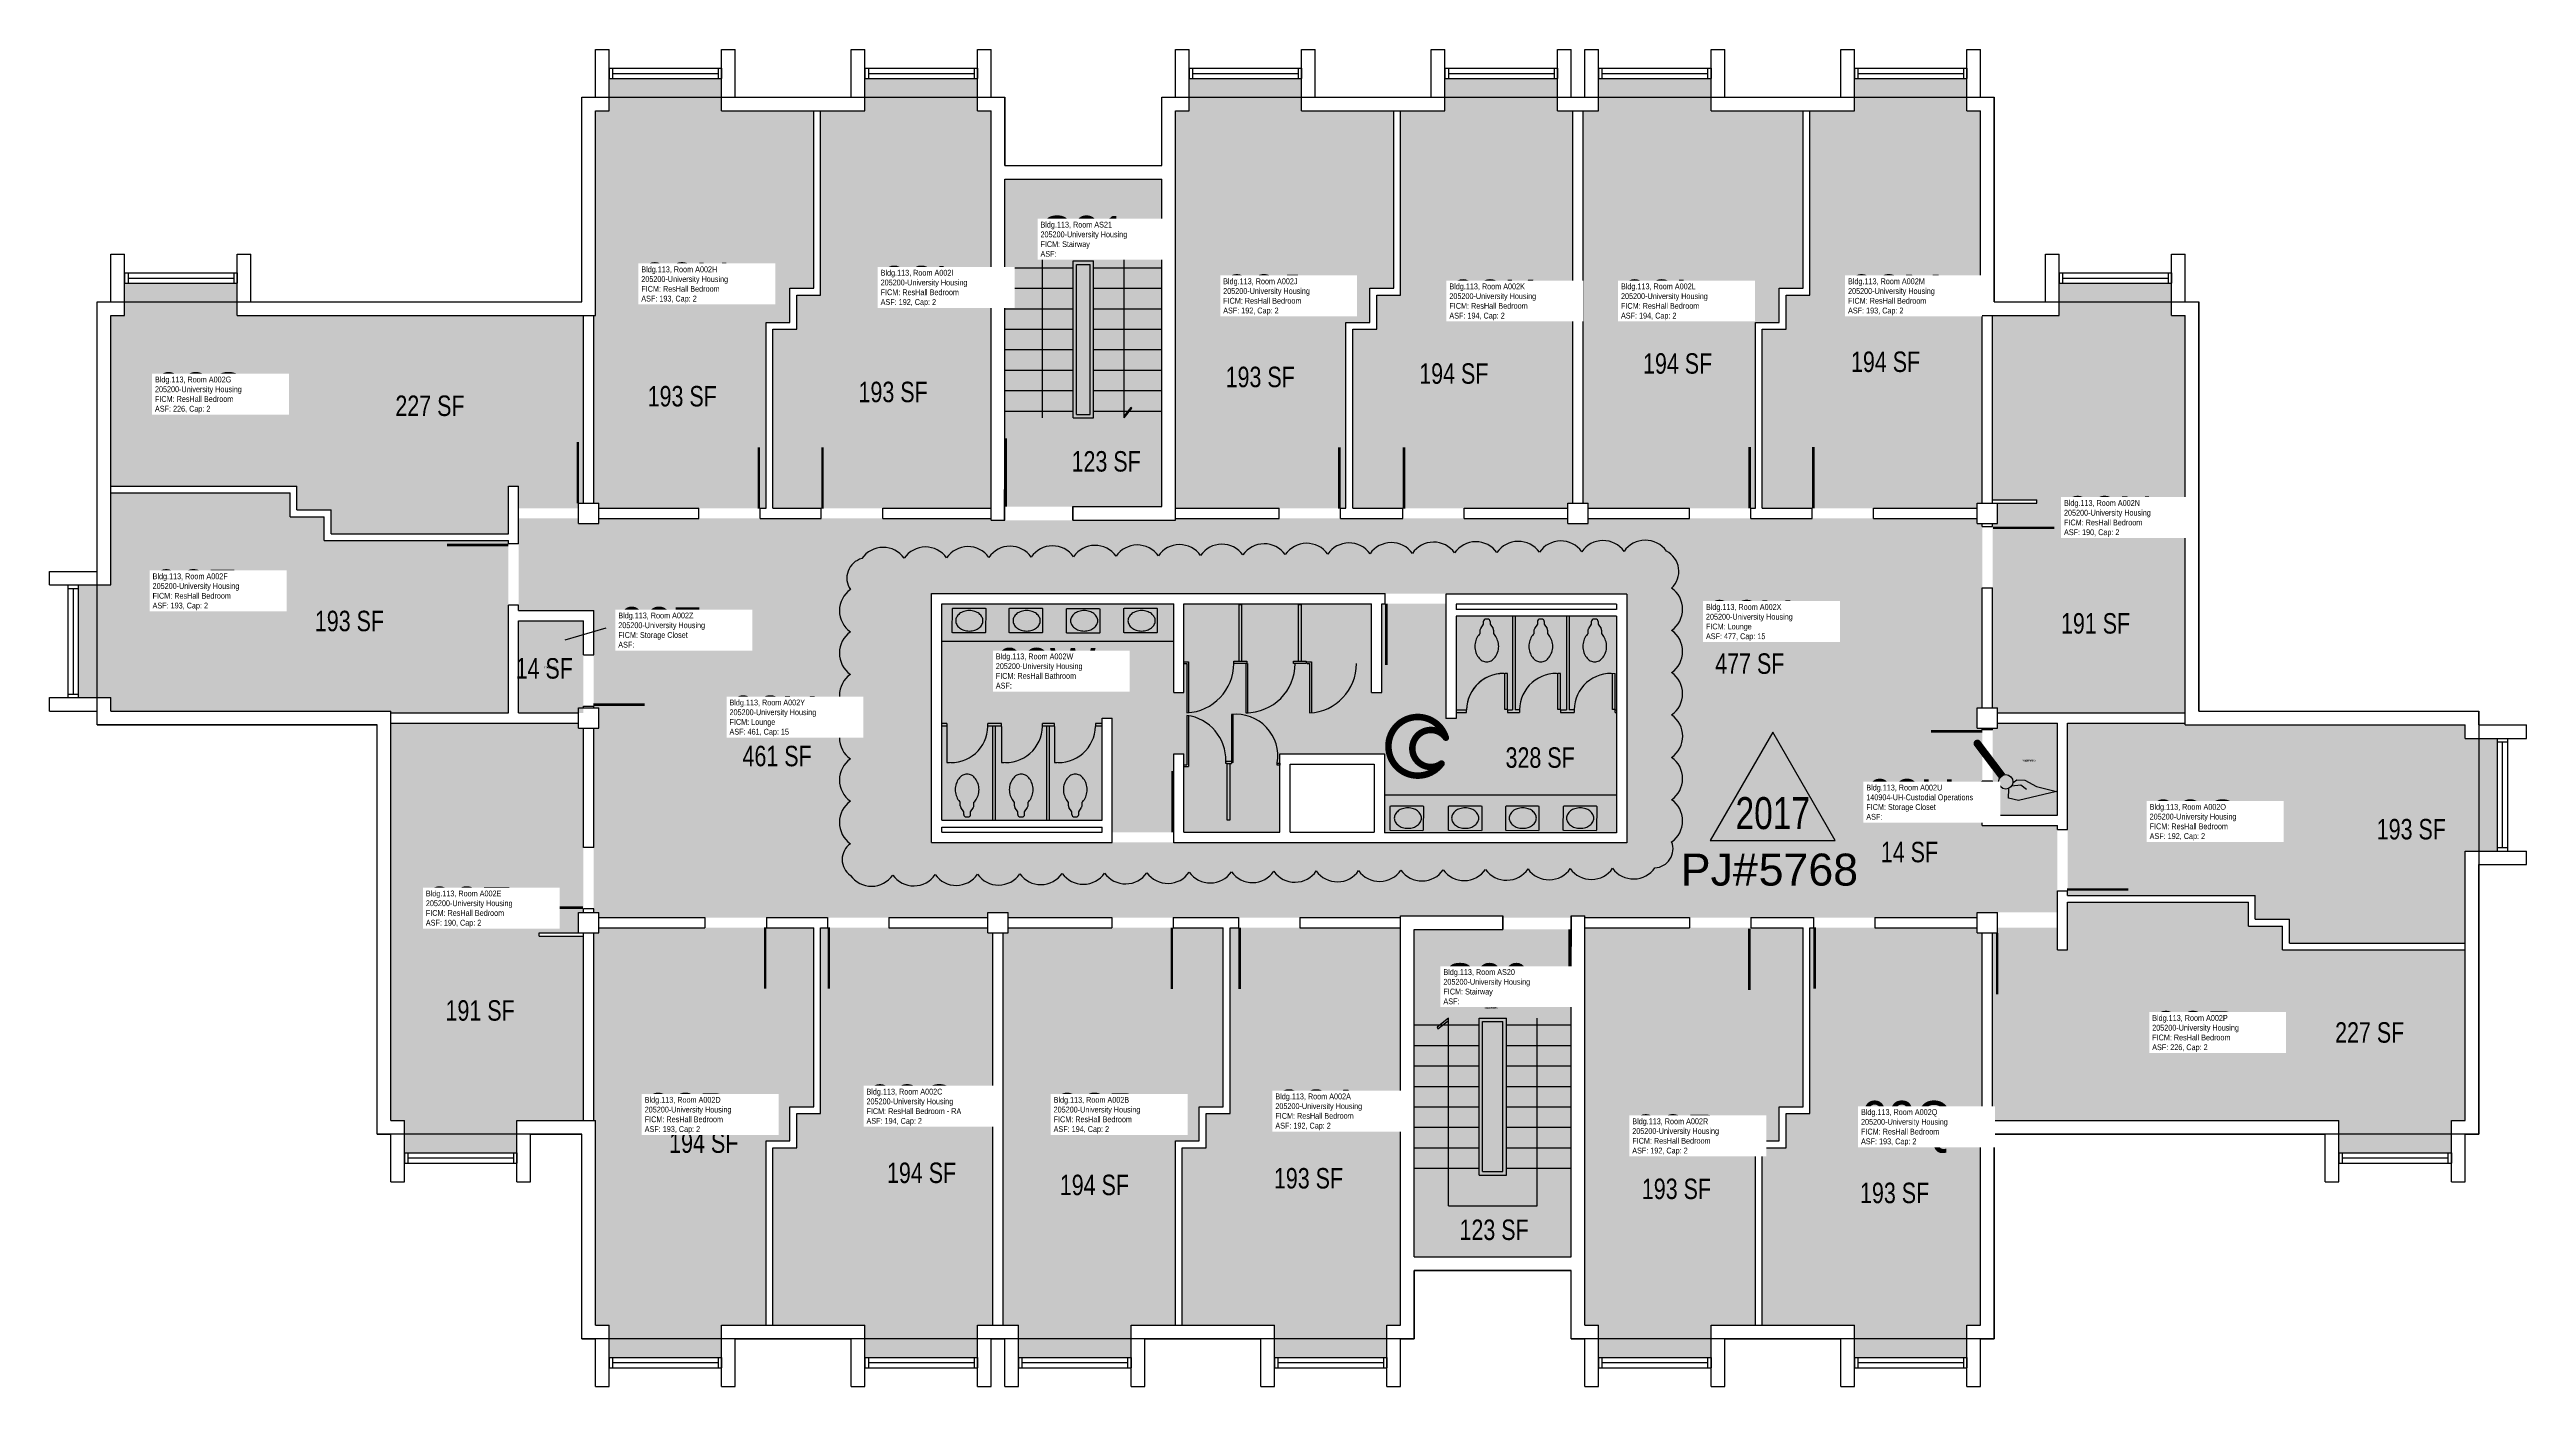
# Model space of a CAD drawing. Header units: inches. Extents: x -196 to 3268, y -1228 to 4808.
# Drawn here: x -196 to 1256, y 2828 to 3612 of the extents above; entities that cross this region are included whole.
import ezdxf
from ezdxf.enums import TextEntityAlignment as Align

# ---------------------------------------------------------------- set-up
doc = ezdxf.new("R2010")
doc.units = ezdxf.units.IN
doc.header["$LTSCALE"] = 100
doc.header["$MEASUREMENT"] = 0
doc.layers.get('0').update_dxf_attribs({"linetype": 'CONTINUOUS'})
for name, color, linetype in [('A-DOOR', 2, 'CONTINUOUS'), ('A-FLOR', 3, 'CONTINUOUS'), ('A-GLAZ', 1, 'CONTINUOUS'), ('A-IDEN-ICON', 4, 'CONTINUOUS'), ('A-IDEN-RNUM', 7, 'CONTINUOUS'), ('A-IDEN-SNUM', 4, 'CONTINUOUS'), ('A-IDEN-VNUM', 4, 'CONTINUOUS'), ('A-SITE', 3, 'CONTINUOUS'), ('A-WALL', 5, 'CONTINUOUS'), ('AREA-TEXT', 3, 'CONTINUOUS'), ('P-SANR-FIXT', 2, 'CONTINUOUS'), ('Rooms-Category-Color', 7, 'CONTINUOUS'), ('Rooms-College-Color', 7, 'CONTINUOUS'), ('Rooms-Department-Color', 7, 'CONTINUOUS'), ('Rooms-Division-Color', 7, 'CONTINUOUS'), ('Rooms-Information', 7, 'CONTINUOUS')]:
    doc.layers.add(name, color=color, linetype=linetype)
doc.layers.add('A-REV', color=1, linetype='CONTINUOUS', true_color=0xff0000)
doc.styles.add('Arial', font='arial.ttf')
doc.styles.add('CP_AREA', font='arial.ttf', dxfattribs={"height": 15})
doc.styles.add('CP_ROOMSNUMBER', font='arial.ttf', dxfattribs={"height": 1})
doc.styles.add('CP_ROOMVNUMBER', font='arial.ttf', dxfattribs={"width": 0.85, "height": 0.075})

# ---------------------------------------------------------------- blocks, each defined once
blk = doc.blocks.new('CPBATH')
at = {"const_width": 0.0127}
for points in [[(0.0571, 0.0168, 0.861492), (-0.0551, 0, 1)], [(-0.0551, 0, 0.726902), (0.0487, -0.0337, 1)], [(0.0571, 0.0168, 0.729002), (-0.0084, -0.0042, 1)], [(-0.0084, -0.0042, 0.609468), (0.0487, -0.0337, 1)]]:
    blk.add_lwpolyline(points, format="xyb", dxfattribs=at)
at = {"const_width": 0.00637}
for points in [[(0.0544, 0.0152, 1), (0.0599, 0.0184, 1)], [(0.0459, -0.0353, 1), (0.0515, -0.0321, 1)]]:
    blk.add_lwpolyline(points, format="xyb", close=True, dxfattribs=at)
blk = doc.blocks.new('CPCUST')
for p, q in [((0.0171, -0.0639), (0.02, -0.0466)), ((0.0262, -0.0408), (0.0446, -0.0406)), ((0.0297, -0.0341), (0.0376, -0.0302)), ((0.0376, -0.0302), (0.0533, -0.0324)), ((0.0446, -0.0406), (0.0543, -0.0505)), ((0.0533, -0.0324), (0.0745, -0.0479)), ((0.0745, -0.0479), (0.1117, -0.0625)), ((0.0358, -0.0705), (0.0171, -0.0639)), ((0.1117, -0.0625), (0.0358, -0.0705))]:
    blk.add_line(p, q)
at = {"const_width": 0.015}
blk.add_lwpolyline([(-0.03, 0.05), (0.01, -0.0193)], dxfattribs=at)
at = {"const_width": 0.0075}
blk.add_lwpolyline([(-0.0332, 0.0481, 1), (-0.0268, 0.0519, 1)], format="xyb", close=True, dxfattribs=at)
blk.add_circle((0.0158, -0.0313), 0.0141)
blk = doc.blocks.new('TOILET')
for p, q in [((-4, 8.5), (-4, 10.6)), ((-2, 5), (-3.7, 7.6)), ((-2, 3.5), (-2, 5)), ((-0.5, 2), (0.5, 2)), ((2, 5), (3.7, 7.6)), ((2, 3.5), (2, 5)), ((4, 8.5), (4, 10.6))]:
    blk.add_line(p, q)
for points in [[(0, 27, 0.122953), (-2.6, 26.4, 0.105488), (-4.9, 24.4, 0.087567), (-6.4, 21.5, 0.078075), (-7, 18, 0.078075), (-6.4, 14.5, 0.087567), (-4.9, 11.6, 0.046878), (-4, 10.6, 0.122953)], [(4, 10.6, 0.046878), (4.9, 11.6, 0.087567), (6.4, 14.5, 0.078075), (7, 18, 0.078075), (6.4, 21.5, 0.087567), (4.9, 24.4, 0.105488), (2.6, 26.4, 0.122953), (0, 27, 0.122953)]]:
    blk.add_lwpolyline(points, format="xyb")
for centre, start, end in [((-2.5, 8.5), 180, 213.6901), ((-0.5, 3.5), 180, 270), ((0.5, 3.5), 270, 0), ((2.5, 8.5), 326.3099, 0)]:
    blk.add_arc(centre, 1.5, start, end)
blk = doc.blocks.new('SINK')
blk.add_lwpolyline([(8, 0, 0.126822), (7.4, 2.2, 0.10607), (5.7, 4.2, 0.085783), (3.2, 5.5, 0.075445), (0, 6, 0.075445), (-3.2, 5.5, 0.085783), (-5.7, 4.2, 0.10607), (-7.4, 2.2, 0.126822), (-8, 0, 0.126822), (-7.4, -2.2, 0.10607), (-5.7, -4.2, 0.085783), (-3.2, -5.5, 0.075445), (0, -6, 0.075445), (3.2, -5.5, 0.085783), (5.7, -4.2, 0.10607), (7.4, -2.2, 0.126822)], format="xyb", close=True)
blk = doc.blocks.new('ProjectRev')
at = {"transparency": 16777216}
for p, q in [((0, 0.122), (-0.1221, -0.0895)), ((0.1221, -0.0895), (0, 0.122)), ((-0.1221, -0.0895), (0.1221, -0.0895))]:
    blk.add_line(p, q, dxfattribs=at)
at = {"transparency": 16777216, "insert": (-0.1798, -0.1151), "char_height": 0.0625, "attachment_point": 1, "style": 'Arial'}
blk.add_mtext_dynamic_manual_height_columns('PJ#', width=0.24749, gutter_width=0.3125, heights=[0], dxfattribs=at)
at = {"transparency": 16777216, "style": 'Arial', "width": 0.75}
blk.add_attdef('YEAR', text='', height=0.0625, dxfattribs=at).set_placement((0, -0.0359), align=Align.MIDDLE_CENTER)
at = {"transparency": 16777216, "style": 'Arial'}
blk.add_attdef('PROJECT', text='', height=0.0625, dxfattribs=at).set_placement((-0.0276, -0.1151), align=Align.TOP_LEFT)

msp = doc.modelspace()

# ---------------------------------------------------------------- hatches: boundary and pattern name
at = {"layer": 'Rooms-Category-Color', "true_color": 0x728ef3}
for points in [[(224, 3452), (238, 3452), (238, 3472), (252, 3472), (252, 3576), (198, 3576), (198, 3595), (132, 3595), (132, 3576), (124, 3576), (124, 3456), (123, 3456), (123, 3346), (126, 3346), (126, 3343), (184.6, 3343), (224, 3343)], [(282, 3576), (256, 3576), (256, 3468), (242, 3468), (242, 3448), (228, 3448), (228, 3343), (256.4, 3343), (228, 3343), (256.4, 3343), (292.4, 3343), (356, 3343), (356, 3576), (348, 3576), (348, 3595), (282, 3595)], [(538, 3576), (538, 3595), (472, 3595), (472, 3576), (464, 3576), (464, 3343), (524.8, 3343), (564, 3343), (564, 3452), (578, 3452), (578, 3472), (592, 3472), (592, 3576)], [(622, 3595), (688, 3595), (688, 3576), (697, 3576), (697, 3346), (694, 3346), (694, 3343), (568, 3343), (568, 3448), (582, 3448), (582, 3468), (596, 3468), (596, 3576), (622, 3576)], [(712, 3576), (703, 3576), (703, 3346), (706, 3346), (706, 3343), (804, 3343), (804, 3452), (818, 3452), (818, 3472), (832, 3472), (832, 3576), (778, 3576), (778, 3595), (712, 3595)], [(808, 3343), (808, 3448), (822, 3448), (822, 3468), (836, 3468), (836, 3576), (862, 3576), (862, 3595), (928, 3595), (928, 3576), (936, 3576), (936, 3456), (937, 3456), (937, 3346), (934, 3346), (934, 3343), (873.2, 3343), (837.2, 3343), (808, 3343), (837.2, 3343)], [(73, 3356), (79, 3356), (79, 3343), (114, 3343), (114, 3346), (117, 3346), (117, 3456), (-86, 3456), (-86, 3475), (-152, 3475), (-152, 3456), (-160, 3456), (-160, 3356), (-51, 3356), (-51, 3342), (-31, 3342), (-31, 3328), (73, 3328)], [(982, 3456), (982, 3475), (1048, 3475), (1048, 3456), (1056, 3456), (1056, 3223), (946, 3223), (946, 3226), (943, 3226), (943, 3296.3), (943, 3332.3), (943, 3334), (944, 3334), (946, 3334), (946, 3346), (969, 3346), (969, 3348), (943, 3348), (943, 3456)], [(73, 3223), (73, 3286.2), (73, 3322.2), (73, 3324), (-35, 3324), (-35, 3338), (-55, 3338), (-55, 3352), (-160, 3352), (-160, 3298), (-179, 3298), (-179, 3232), (-160, 3232), (-160, 3224), (4, 3224), (4, 3223)], [(126, 3337), (356, 3337), (356, 3336), (364, 3336), (464, 3336), (464, 3337), (524.8, 3337), (524.8, 3293), (321, 3293), (321, 3147), (463, 3147), (463, 3146.7), (524.8, 3146.7), (524.8, 3103), (366, 3103), (366, 3106), (354, 3106), (354, 3103), (126, 3103), (126, 3106), (123, 3106), (123, 3214), (126, 3214), (126, 3226), (123, 3226), (123, 3283), (79, 3283), (79, 3337), (114, 3337), (114, 3334), (126, 3334)], [(524.8, 3103), (524.8, 3146.7), (728.6, 3146.7), (728.6, 3292.7), (524.8, 3293), (524.8, 3337), (694, 3337), (694, 3334), (706, 3334), (706, 3337), (934, 3337), (934, 3334), (937, 3334), (937, 3226), (934, 3226), (934, 3214), (937, 3214), (937, 3157), (981, 3157), (981, 3106), (934, 3106), (934, 3103), (704, 3103), (704, 3104), (695.9, 3104), (695.9, 3103), (656, 3103), (656, 3104), (596, 3104), (596, 3103)], [(545, 3287), (573, 3287), (579, 3287), (579, 3235), (585, 3235), (585, 3287), (587, 3287), (618, 3287), (621, 3287), (622.6, 3287), (622.6, 3219.9), (627, 3219.7), (628.6, 3219.7), (628.6, 3280), (658.6, 3279.7), (660.6, 3279.7), (690.6, 3279.7), (692.6, 3279.7), (697, 3279.7), (722.6, 3279.7), (722.6, 3152.7), (697, 3152.7), (586.6, 3153), (586.6, 3199), (578, 3199), (525.3, 3199), (525.3, 3153), (518, 3153), (515, 3153), (509, 3153), (507, 3153), (501, 3153), (475, 3153), (469, 3153), (469, 3199), (463, 3199), (463, 3153), (430, 3153), (427, 3153), (427, 3220), (421, 3220), (421, 3160), (391, 3160), (389, 3160), (359, 3160), (357, 3160), (327, 3160), (327, 3287), (463, 3287), (463, 3235), (469, 3235), (469, 3287), (501, 3287), (507, 3287), (537, 3287), (539, 3287)], [(79, 3223), (117, 3223), (117, 3277), (79, 3277)], [(78, 2965), (12, 2965), (12, 2984), (4, 2984), (4, 3217), (79, 3217), (114, 3217), (114, 3214), (117, 3214), (117, 3144), (117, 3108), (117, 3106), (114, 3106), (114, 3094), (91, 3094), (91, 3092), (117, 3092), (117, 2984), (78, 2984)], [(943, 3163), (981, 3163), (981, 3217), (946, 3217), (946, 3214), (943, 3214), (943, 3213), (943, 3183)], [(1220, 3216), (1176, 3216), (1056, 3216), (1056, 3217), (987, 3217), (987, 3154.6), (987, 3118.6), (987, 3116), (1097, 3116), (1097, 3102), (1117, 3102), (1117, 3088), (1220, 3088), (1220, 3142), (1239, 3142), (1239, 3208), (1220, 3208)], [(944, 2984), (943, 2984), (1146, 2984), (1146, 2965), (1212, 2965), (1212, 2984), (1220, 2984), (1220, 3084), (1113, 3084), (1113, 3098), (1093, 3098), (1093, 3112), (987, 3112), (987, 3084), (981, 3084), (981, 3097), (946, 3097), (946, 3094), (943, 3094), (943, 2984)], [(123, 2984), (123, 3094), (126, 3094), (126, 3097), (188.2, 3097), (224.2, 3097), (252, 3097), (224.2, 3097), (252, 3097), (252, 2992), (238, 2992), (238, 2972), (224, 2972), (224, 2864), (198, 2864), (198, 2845), (132, 2845), (132, 2864), (124, 2864), (124, 2984)], [(228, 2968), (242, 2968), (242, 2988), (256, 2988), (256, 3097), (296, 3097), (354, 3097), (354, 3094), (357, 3094), (357, 2864), (348, 2864), (348, 2845), (282, 2845), (282, 2864), (228, 2864)], [(438, 2864), (464, 2864), (464, 2972), (478, 2972), (478, 2992), (492, 2992), (492, 3097), (462.7, 3097), (426.7, 3097), (366, 3097), (366, 3094), (363, 3094), (363, 2864), (372, 2864), (372, 2845), (438, 2845), (438, 2864), (438, 2845)], [(522, 2845), (522, 2864), (468, 2864), (468, 2968), (482, 2968), (482, 2988), (496, 2988), (496, 3097), (501, 3097), (537, 3097), (596, 3097), (596, 2864), (588, 2864), (588, 2845)], [(804, 2972), (818, 2972), (818, 2992), (832, 2992), (832, 3097), (801.3, 3097), (832, 3097), (801.3, 3097), (765.3, 3097), (704, 3097), (704, 3043), (704, 3037), (704, 2958), (704, 2952), (704, 2864), (712, 2864), (712, 2845), (778, 2845), (778, 2864), (804, 2864)], [(928, 2864), (936, 2864), (936, 2984), (937, 2984), (937, 3094), (934, 3094), (934, 3097), (874.1, 3097), (836, 3097), (836, 2988), (822, 2988), (822, 2968), (808, 2968), (808, 2864), (862, 2864), (862, 2845), (928, 2845)]]:
    msp.add_hatch(color=171, dxfattribs=at).paths.add_polyline_path(points)
at = {"layer": 'Rooms-Category-Color', "true_color": 0xadadad}
for points in [[(364, 3488), (364, 3536), (456, 3536), (456, 3488), (456, 3482), (456, 3344), (404, 3344), (364, 3344), (364, 3482)], [(696, 2952), (696, 2958), (696, 3096), (656, 3096), (604, 3096), (604, 2958), (604, 2952), (604, 2904), (696, 2904)]]:
    msp.add_hatch(color=253, dxfattribs=at).paths.add_polyline_path(points)
at = {"layer": 'Rooms-College-Color', "true_color": 0xadadad}
for points in [[(224, 3452), (238, 3452), (238, 3472), (252, 3472), (252, 3576), (198, 3576), (198, 3595), (132, 3595), (132, 3576), (124, 3576), (124, 3456), (123, 3456), (123, 3346), (126, 3346), (126, 3343), (184.6, 3343), (224, 3343)], [(282, 3576), (256, 3576), (256, 3468), (242, 3468), (242, 3448), (228, 3448), (228, 3343), (256.4, 3343), (228, 3343), (256.4, 3343), (292.4, 3343), (356, 3343), (356, 3576), (348, 3576), (348, 3595), (282, 3595)], [(538, 3576), (538, 3595), (472, 3595), (472, 3576), (464, 3576), (464, 3343), (524.8, 3343), (564, 3343), (564, 3452), (578, 3452), (578, 3472), (592, 3472), (592, 3576)], [(622, 3595), (688, 3595), (688, 3576), (697, 3576), (697, 3346), (694, 3346), (694, 3343), (568, 3343), (568, 3448), (582, 3448), (582, 3468), (596, 3468), (596, 3576), (622, 3576)], [(712, 3576), (703, 3576), (703, 3346), (706, 3346), (706, 3343), (804, 3343), (804, 3452), (818, 3452), (818, 3472), (832, 3472), (832, 3576), (778, 3576), (778, 3595), (712, 3595)], [(808, 3343), (808, 3448), (822, 3448), (822, 3468), (836, 3468), (836, 3576), (862, 3576), (862, 3595), (928, 3595), (928, 3576), (936, 3576), (936, 3456), (937, 3456), (937, 3346), (934, 3346), (934, 3343), (873.2, 3343), (837.2, 3343), (808, 3343), (837.2, 3343)], [(364, 3488), (364, 3536), (456, 3536), (456, 3488), (456, 3482), (456, 3344), (404, 3344), (364, 3344), (364, 3482)], [(73, 3356), (79, 3356), (79, 3343), (114, 3343), (114, 3346), (117, 3346), (117, 3456), (-86, 3456), (-86, 3475), (-152, 3475), (-152, 3456), (-160, 3456), (-160, 3356), (-51, 3356), (-51, 3342), (-31, 3342), (-31, 3328), (73, 3328)], [(982, 3456), (982, 3475), (1048, 3475), (1048, 3456), (1056, 3456), (1056, 3223), (946, 3223), (946, 3226), (943, 3226), (943, 3296.3), (943, 3332.3), (943, 3334), (944, 3334), (946, 3334), (946, 3346), (969, 3346), (969, 3348), (943, 3348), (943, 3456)], [(73, 3223), (73, 3286.2), (73, 3322.2), (73, 3324), (-35, 3324), (-35, 3338), (-55, 3338), (-55, 3352), (-160, 3352), (-160, 3298), (-179, 3298), (-179, 3232), (-160, 3232), (-160, 3224), (4, 3224), (4, 3223)], [(126, 3337), (356, 3337), (356, 3336), (364, 3336), (464, 3336), (464, 3337), (524.8, 3337), (524.8, 3293), (321, 3293), (321, 3147), (463, 3147), (463, 3146.7), (524.8, 3146.7), (524.8, 3103), (366, 3103), (366, 3106), (354, 3106), (354, 3103), (126, 3103), (126, 3106), (123, 3106), (123, 3214), (126, 3214), (126, 3226), (123, 3226), (123, 3283), (79, 3283), (79, 3337), (114, 3337), (114, 3334), (126, 3334)], [(524.8, 3103), (524.8, 3146.7), (728.6, 3146.7), (728.6, 3292.7), (524.8, 3293), (524.8, 3337), (694, 3337), (694, 3334), (706, 3334), (706, 3337), (934, 3337), (934, 3334), (937, 3334), (937, 3226), (934, 3226), (934, 3214), (937, 3214), (937, 3157), (981, 3157), (981, 3106), (934, 3106), (934, 3103), (704, 3103), (704, 3104), (695.9, 3104), (695.9, 3103), (656, 3103), (656, 3104), (596, 3104), (596, 3103)], [(545, 3287), (573, 3287), (579, 3287), (579, 3235), (585, 3235), (585, 3287), (587, 3287), (618, 3287), (621, 3287), (622.6, 3287), (622.6, 3219.9), (627, 3219.7), (628.6, 3219.7), (628.6, 3280), (658.6, 3279.7), (660.6, 3279.7), (690.6, 3279.7), (692.6, 3279.7), (697, 3279.7), (722.6, 3279.7), (722.6, 3152.7), (697, 3152.7), (586.6, 3153), (586.6, 3199), (578, 3199), (525.3, 3199), (525.3, 3153), (518, 3153), (515, 3153), (509, 3153), (507, 3153), (501, 3153), (475, 3153), (469, 3153), (469, 3199), (463, 3199), (463, 3153), (430, 3153), (427, 3153), (427, 3220), (421, 3220), (421, 3160), (391, 3160), (389, 3160), (359, 3160), (357, 3160), (327, 3160), (327, 3287), (463, 3287), (463, 3235), (469, 3235), (469, 3287), (501, 3287), (507, 3287), (537, 3287), (539, 3287)], [(79, 3223), (117, 3223), (117, 3277), (79, 3277)], [(78, 2965), (12, 2965), (12, 2984), (4, 2984), (4, 3217), (79, 3217), (114, 3217), (114, 3214), (117, 3214), (117, 3144), (117, 3108), (117, 3106), (114, 3106), (114, 3094), (91, 3094), (91, 3092), (117, 3092), (117, 2984), (78, 2984)], [(943, 3163), (981, 3163), (981, 3217), (946, 3217), (946, 3214), (943, 3214), (943, 3213), (943, 3183)], [(1220, 3216), (1176, 3216), (1056, 3216), (1056, 3217), (987, 3217), (987, 3154.6), (987, 3118.6), (987, 3116), (1097, 3116), (1097, 3102), (1117, 3102), (1117, 3088), (1220, 3088), (1220, 3142), (1239, 3142), (1239, 3208), (1220, 3208)], [(944, 2984), (943, 2984), (1146, 2984), (1146, 2965), (1212, 2965), (1212, 2984), (1220, 2984), (1220, 3084), (1113, 3084), (1113, 3098), (1093, 3098), (1093, 3112), (987, 3112), (987, 3084), (981, 3084), (981, 3097), (946, 3097), (946, 3094), (943, 3094), (943, 2984)], [(123, 2984), (123, 3094), (126, 3094), (126, 3097), (188.2, 3097), (224.2, 3097), (252, 3097), (224.2, 3097), (252, 3097), (252, 2992), (238, 2992), (238, 2972), (224, 2972), (224, 2864), (198, 2864), (198, 2845), (132, 2845), (132, 2864), (124, 2864), (124, 2984)], [(228, 2968), (242, 2968), (242, 2988), (256, 2988), (256, 3097), (296, 3097), (354, 3097), (354, 3094), (357, 3094), (357, 2864), (348, 2864), (348, 2845), (282, 2845), (282, 2864), (228, 2864)], [(438, 2864), (464, 2864), (464, 2972), (478, 2972), (478, 2992), (492, 2992), (492, 3097), (462.7, 3097), (426.7, 3097), (366, 3097), (366, 3094), (363, 3094), (363, 2864), (372, 2864), (372, 2845), (438, 2845), (438, 2864), (438, 2845)], [(522, 2845), (522, 2864), (468, 2864), (468, 2968), (482, 2968), (482, 2988), (496, 2988), (496, 3097), (501, 3097), (537, 3097), (596, 3097), (596, 2864), (588, 2864), (588, 2845)], [(696, 2952), (696, 2958), (696, 3096), (656, 3096), (604, 3096), (604, 2958), (604, 2952), (604, 2904), (696, 2904)], [(804, 2972), (818, 2972), (818, 2992), (832, 2992), (832, 3097), (801.3, 3097), (832, 3097), (801.3, 3097), (765.3, 3097), (704, 3097), (704, 3043), (704, 3037), (704, 2958), (704, 2952), (704, 2864), (712, 2864), (712, 2845), (778, 2845), (778, 2864), (804, 2864)], [(928, 2864), (936, 2864), (936, 2984), (937, 2984), (937, 3094), (934, 3094), (934, 3097), (874.1, 3097), (836, 3097), (836, 2988), (822, 2988), (822, 2968), (808, 2968), (808, 2864), (862, 2864), (862, 2845), (928, 2845)]]:
    msp.add_hatch(color=253, dxfattribs=at).paths.add_polyline_path(points)
at = {"layer": 'Rooms-Department-Color', "true_color": 0x604aed}
for points in [[(224, 3452), (238, 3452), (238, 3472), (252, 3472), (252, 3576), (198, 3576), (198, 3595), (132, 3595), (132, 3576), (124, 3576), (124, 3456), (123, 3456), (123, 3346), (126, 3346), (126, 3343), (184.6, 3343), (224, 3343)], [(282, 3576), (256, 3576), (256, 3468), (242, 3468), (242, 3448), (228, 3448), (228, 3343), (256.4, 3343), (228, 3343), (256.4, 3343), (292.4, 3343), (356, 3343), (356, 3576), (348, 3576), (348, 3595), (282, 3595)], [(538, 3576), (538, 3595), (472, 3595), (472, 3576), (464, 3576), (464, 3343), (524.8, 3343), (564, 3343), (564, 3452), (578, 3452), (578, 3472), (592, 3472), (592, 3576)], [(622, 3595), (688, 3595), (688, 3576), (697, 3576), (697, 3346), (694, 3346), (694, 3343), (568, 3343), (568, 3448), (582, 3448), (582, 3468), (596, 3468), (596, 3576), (622, 3576)], [(712, 3576), (703, 3576), (703, 3346), (706, 3346), (706, 3343), (804, 3343), (804, 3452), (818, 3452), (818, 3472), (832, 3472), (832, 3576), (778, 3576), (778, 3595), (712, 3595)], [(808, 3343), (808, 3448), (822, 3448), (822, 3468), (836, 3468), (836, 3576), (862, 3576), (862, 3595), (928, 3595), (928, 3576), (936, 3576), (936, 3456), (937, 3456), (937, 3346), (934, 3346), (934, 3343), (873.2, 3343), (837.2, 3343), (808, 3343), (837.2, 3343)], [(73, 3356), (79, 3356), (79, 3343), (114, 3343), (114, 3346), (117, 3346), (117, 3456), (-86, 3456), (-86, 3475), (-152, 3475), (-152, 3456), (-160, 3456), (-160, 3356), (-51, 3356), (-51, 3342), (-31, 3342), (-31, 3328), (73, 3328)], [(982, 3456), (982, 3475), (1048, 3475), (1048, 3456), (1056, 3456), (1056, 3223), (946, 3223), (946, 3226), (943, 3226), (943, 3296.3), (943, 3332.3), (943, 3334), (944, 3334), (946, 3334), (946, 3346), (969, 3346), (969, 3348), (943, 3348), (943, 3456)], [(73, 3223), (73, 3286.2), (73, 3322.2), (73, 3324), (-35, 3324), (-35, 3338), (-55, 3338), (-55, 3352), (-160, 3352), (-160, 3298), (-179, 3298), (-179, 3232), (-160, 3232), (-160, 3224), (4, 3224), (4, 3223)], [(126, 3337), (356, 3337), (356, 3336), (364, 3336), (464, 3336), (464, 3337), (524.8, 3337), (524.8, 3293), (321, 3293), (321, 3147), (463, 3147), (463, 3146.7), (524.8, 3146.7), (524.8, 3103), (366, 3103), (366, 3106), (354, 3106), (354, 3103), (126, 3103), (126, 3106), (123, 3106), (123, 3214), (126, 3214), (126, 3226), (123, 3226), (123, 3283), (79, 3283), (79, 3337), (114, 3337), (114, 3334), (126, 3334)], [(524.8, 3103), (524.8, 3146.7), (728.6, 3146.7), (728.6, 3292.7), (524.8, 3293), (524.8, 3337), (694, 3337), (694, 3334), (706, 3334), (706, 3337), (934, 3337), (934, 3334), (937, 3334), (937, 3226), (934, 3226), (934, 3214), (937, 3214), (937, 3157), (981, 3157), (981, 3106), (934, 3106), (934, 3103), (704, 3103), (704, 3104), (695.9, 3104), (695.9, 3103), (656, 3103), (656, 3104), (596, 3104), (596, 3103)], [(545, 3287), (573, 3287), (579, 3287), (579, 3235), (585, 3235), (585, 3287), (587, 3287), (618, 3287), (621, 3287), (622.6, 3287), (622.6, 3219.9), (627, 3219.7), (628.6, 3219.7), (628.6, 3280), (658.6, 3279.7), (660.6, 3279.7), (690.6, 3279.7), (692.6, 3279.7), (697, 3279.7), (722.6, 3279.7), (722.6, 3152.7), (697, 3152.7), (586.6, 3153), (586.6, 3199), (578, 3199), (525.3, 3199), (525.3, 3153), (518, 3153), (515, 3153), (509, 3153), (507, 3153), (501, 3153), (475, 3153), (469, 3153), (469, 3199), (463, 3199), (463, 3153), (430, 3153), (427, 3153), (427, 3220), (421, 3220), (421, 3160), (391, 3160), (389, 3160), (359, 3160), (357, 3160), (327, 3160), (327, 3287), (463, 3287), (463, 3235), (469, 3235), (469, 3287), (501, 3287), (507, 3287), (537, 3287), (539, 3287)], [(79, 3223), (117, 3223), (117, 3277), (79, 3277)], [(78, 2965), (12, 2965), (12, 2984), (4, 2984), (4, 3217), (79, 3217), (114, 3217), (114, 3214), (117, 3214), (117, 3144), (117, 3108), (117, 3106), (114, 3106), (114, 3094), (91, 3094), (91, 3092), (117, 3092), (117, 2984), (78, 2984)], [(943, 3163), (981, 3163), (981, 3217), (946, 3217), (946, 3214), (943, 3214), (943, 3213), (943, 3183)], [(1220, 3216), (1176, 3216), (1056, 3216), (1056, 3217), (987, 3217), (987, 3154.6), (987, 3118.6), (987, 3116), (1097, 3116), (1097, 3102), (1117, 3102), (1117, 3088), (1220, 3088), (1220, 3142), (1239, 3142), (1239, 3208), (1220, 3208)], [(944, 2984), (943, 2984), (1146, 2984), (1146, 2965), (1212, 2965), (1212, 2984), (1220, 2984), (1220, 3084), (1113, 3084), (1113, 3098), (1093, 3098), (1093, 3112), (987, 3112), (987, 3084), (981, 3084), (981, 3097), (946, 3097), (946, 3094), (943, 3094), (943, 2984)], [(123, 2984), (123, 3094), (126, 3094), (126, 3097), (188.2, 3097), (224.2, 3097), (252, 3097), (224.2, 3097), (252, 3097), (252, 2992), (238, 2992), (238, 2972), (224, 2972), (224, 2864), (198, 2864), (198, 2845), (132, 2845), (132, 2864), (124, 2864), (124, 2984)], [(228, 2968), (242, 2968), (242, 2988), (256, 2988), (256, 3097), (296, 3097), (354, 3097), (354, 3094), (357, 3094), (357, 2864), (348, 2864), (348, 2845), (282, 2845), (282, 2864), (228, 2864)], [(438, 2864), (464, 2864), (464, 2972), (478, 2972), (478, 2992), (492, 2992), (492, 3097), (462.7, 3097), (426.7, 3097), (366, 3097), (366, 3094), (363, 3094), (363, 2864), (372, 2864), (372, 2845), (438, 2845), (438, 2864), (438, 2845)], [(522, 2845), (522, 2864), (468, 2864), (468, 2968), (482, 2968), (482, 2988), (496, 2988), (496, 3097), (501, 3097), (537, 3097), (596, 3097), (596, 2864), (588, 2864), (588, 2845)], [(804, 2972), (818, 2972), (818, 2992), (832, 2992), (832, 3097), (801.3, 3097), (832, 3097), (801.3, 3097), (765.3, 3097), (704, 3097), (704, 3043), (704, 3037), (704, 2958), (704, 2952), (704, 2864), (712, 2864), (712, 2845), (778, 2845), (778, 2864), (804, 2864)], [(928, 2864), (936, 2864), (936, 2984), (937, 2984), (937, 3094), (934, 3094), (934, 3097), (874.1, 3097), (836, 3097), (836, 2988), (822, 2988), (822, 2968), (808, 2968), (808, 2864), (862, 2864), (862, 2845), (928, 2845)]]:
    msp.add_hatch(color=173, dxfattribs=at).paths.add_polyline_path(points)
at = {"layer": 'Rooms-Department-Color', "true_color": 0xacacac}
for points in [[(364, 3488), (364, 3536), (456, 3536), (456, 3488), (456, 3482), (456, 3344), (404, 3344), (364, 3344), (364, 3482)], [(696, 2952), (696, 2958), (696, 3096), (656, 3096), (604, 3096), (604, 2958), (604, 2952), (604, 2904), (696, 2904)]]:
    msp.add_hatch(color=253, dxfattribs=at).paths.add_polyline_path(points)
at = {"layer": 'Rooms-Division-Color', "true_color": 0x604aed}
for points in [[(224, 3452), (238, 3452), (238, 3472), (252, 3472), (252, 3576), (198, 3576), (198, 3595), (132, 3595), (132, 3576), (124, 3576), (124, 3456), (123, 3456), (123, 3346), (126, 3346), (126, 3343), (184.6, 3343), (224, 3343)], [(282, 3576), (256, 3576), (256, 3468), (242, 3468), (242, 3448), (228, 3448), (228, 3343), (256.4, 3343), (228, 3343), (256.4, 3343), (292.4, 3343), (356, 3343), (356, 3576), (348, 3576), (348, 3595), (282, 3595)], [(538, 3576), (538, 3595), (472, 3595), (472, 3576), (464, 3576), (464, 3343), (524.8, 3343), (564, 3343), (564, 3452), (578, 3452), (578, 3472), (592, 3472), (592, 3576)], [(622, 3595), (688, 3595), (688, 3576), (697, 3576), (697, 3346), (694, 3346), (694, 3343), (568, 3343), (568, 3448), (582, 3448), (582, 3468), (596, 3468), (596, 3576), (622, 3576)], [(712, 3576), (703, 3576), (703, 3346), (706, 3346), (706, 3343), (804, 3343), (804, 3452), (818, 3452), (818, 3472), (832, 3472), (832, 3576), (778, 3576), (778, 3595), (712, 3595)], [(808, 3343), (808, 3448), (822, 3448), (822, 3468), (836, 3468), (836, 3576), (862, 3576), (862, 3595), (928, 3595), (928, 3576), (936, 3576), (936, 3456), (937, 3456), (937, 3346), (934, 3346), (934, 3343), (873.2, 3343), (837.2, 3343), (808, 3343), (837.2, 3343)], [(73, 3356), (79, 3356), (79, 3343), (114, 3343), (114, 3346), (117, 3346), (117, 3456), (-86, 3456), (-86, 3475), (-152, 3475), (-152, 3456), (-160, 3456), (-160, 3356), (-51, 3356), (-51, 3342), (-31, 3342), (-31, 3328), (73, 3328)], [(982, 3456), (982, 3475), (1048, 3475), (1048, 3456), (1056, 3456), (1056, 3223), (946, 3223), (946, 3226), (943, 3226), (943, 3296.3), (943, 3332.3), (943, 3334), (944, 3334), (946, 3334), (946, 3346), (969, 3346), (969, 3348), (943, 3348), (943, 3456)], [(73, 3223), (73, 3286.2), (73, 3322.2), (73, 3324), (-35, 3324), (-35, 3338), (-55, 3338), (-55, 3352), (-160, 3352), (-160, 3298), (-179, 3298), (-179, 3232), (-160, 3232), (-160, 3224), (4, 3224), (4, 3223)], [(126, 3337), (356, 3337), (356, 3336), (364, 3336), (464, 3336), (464, 3337), (524.8, 3337), (524.8, 3293), (321, 3293), (321, 3147), (463, 3147), (463, 3146.7), (524.8, 3146.7), (524.8, 3103), (366, 3103), (366, 3106), (354, 3106), (354, 3103), (126, 3103), (126, 3106), (123, 3106), (123, 3214), (126, 3214), (126, 3226), (123, 3226), (123, 3283), (79, 3283), (79, 3337), (114, 3337), (114, 3334), (126, 3334)], [(524.8, 3103), (524.8, 3146.7), (728.6, 3146.7), (728.6, 3292.7), (524.8, 3293), (524.8, 3337), (694, 3337), (694, 3334), (706, 3334), (706, 3337), (934, 3337), (934, 3334), (937, 3334), (937, 3226), (934, 3226), (934, 3214), (937, 3214), (937, 3157), (981, 3157), (981, 3106), (934, 3106), (934, 3103), (704, 3103), (704, 3104), (695.9, 3104), (695.9, 3103), (656, 3103), (656, 3104), (596, 3104), (596, 3103)], [(545, 3287), (573, 3287), (579, 3287), (579, 3235), (585, 3235), (585, 3287), (587, 3287), (618, 3287), (621, 3287), (622.6, 3287), (622.6, 3219.9), (627, 3219.7), (628.6, 3219.7), (628.6, 3280), (658.6, 3279.7), (660.6, 3279.7), (690.6, 3279.7), (692.6, 3279.7), (697, 3279.7), (722.6, 3279.7), (722.6, 3152.7), (697, 3152.7), (586.6, 3153), (586.6, 3199), (578, 3199), (525.3, 3199), (525.3, 3153), (518, 3153), (515, 3153), (509, 3153), (507, 3153), (501, 3153), (475, 3153), (469, 3153), (469, 3199), (463, 3199), (463, 3153), (430, 3153), (427, 3153), (427, 3220), (421, 3220), (421, 3160), (391, 3160), (389, 3160), (359, 3160), (357, 3160), (327, 3160), (327, 3287), (463, 3287), (463, 3235), (469, 3235), (469, 3287), (501, 3287), (507, 3287), (537, 3287), (539, 3287)], [(79, 3223), (117, 3223), (117, 3277), (79, 3277)], [(78, 2965), (12, 2965), (12, 2984), (4, 2984), (4, 3217), (79, 3217), (114, 3217), (114, 3214), (117, 3214), (117, 3144), (117, 3108), (117, 3106), (114, 3106), (114, 3094), (91, 3094), (91, 3092), (117, 3092), (117, 2984), (78, 2984)], [(943, 3163), (981, 3163), (981, 3217), (946, 3217), (946, 3214), (943, 3214), (943, 3213), (943, 3183)], [(1220, 3216), (1176, 3216), (1056, 3216), (1056, 3217), (987, 3217), (987, 3154.6), (987, 3118.6), (987, 3116), (1097, 3116), (1097, 3102), (1117, 3102), (1117, 3088), (1220, 3088), (1220, 3142), (1239, 3142), (1239, 3208), (1220, 3208)], [(944, 2984), (943, 2984), (1146, 2984), (1146, 2965), (1212, 2965), (1212, 2984), (1220, 2984), (1220, 3084), (1113, 3084), (1113, 3098), (1093, 3098), (1093, 3112), (987, 3112), (987, 3084), (981, 3084), (981, 3097), (946, 3097), (946, 3094), (943, 3094), (943, 2984)], [(123, 2984), (123, 3094), (126, 3094), (126, 3097), (188.2, 3097), (224.2, 3097), (252, 3097), (224.2, 3097), (252, 3097), (252, 2992), (238, 2992), (238, 2972), (224, 2972), (224, 2864), (198, 2864), (198, 2845), (132, 2845), (132, 2864), (124, 2864), (124, 2984)], [(228, 2968), (242, 2968), (242, 2988), (256, 2988), (256, 3097), (296, 3097), (354, 3097), (354, 3094), (357, 3094), (357, 2864), (348, 2864), (348, 2845), (282, 2845), (282, 2864), (228, 2864)], [(438, 2864), (464, 2864), (464, 2972), (478, 2972), (478, 2992), (492, 2992), (492, 3097), (462.7, 3097), (426.7, 3097), (366, 3097), (366, 3094), (363, 3094), (363, 2864), (372, 2864), (372, 2845), (438, 2845), (438, 2864), (438, 2845)], [(522, 2845), (522, 2864), (468, 2864), (468, 2968), (482, 2968), (482, 2988), (496, 2988), (496, 3097), (501, 3097), (537, 3097), (596, 3097), (596, 2864), (588, 2864), (588, 2845)], [(804, 2972), (818, 2972), (818, 2992), (832, 2992), (832, 3097), (801.3, 3097), (832, 3097), (801.3, 3097), (765.3, 3097), (704, 3097), (704, 3043), (704, 3037), (704, 2958), (704, 2952), (704, 2864), (712, 2864), (712, 2845), (778, 2845), (778, 2864), (804, 2864)], [(928, 2864), (936, 2864), (936, 2984), (937, 2984), (937, 3094), (934, 3094), (934, 3097), (874.1, 3097), (836, 3097), (836, 2988), (822, 2988), (822, 2968), (808, 2968), (808, 2864), (862, 2864), (862, 2845), (928, 2845)]]:
    msp.add_hatch(color=173, dxfattribs=at).paths.add_polyline_path(points)
at = {"layer": 'Rooms-Division-Color', "true_color": 0xadadad}
for points in [[(364, 3488), (364, 3536), (456, 3536), (456, 3488), (456, 3482), (456, 3344), (404, 3344), (364, 3344), (364, 3482)], [(696, 2952), (696, 2958), (696, 3096), (656, 3096), (604, 3096), (604, 2958), (604, 2952), (604, 2904), (696, 2904)]]:
    msp.add_hatch(color=253, dxfattribs=at).paths.add_polyline_path(points)

# ---------------------------------------------------------------- linework, layer by layer
at = {"layer": 'A-DOOR'}
for points in [[(364.6, 3344, 1.5, 1.5, 0), (364.6, 3384, 0, 0, 0), (365.4, 3384, 0, 0, -0.414214), (403.9, 3342.5, 0, 0, -0.414214)], [(113.7, 3345.9, 1.5, 1.5, 0), (113.7, 3381.9, 0, 0, 0), (112.9, 3381.9, 0, 0, 0.414214), (78.4, 3344.4, 0, 0, 0.414214)], [(219.8, 3342.7, 1.5, 1.5, 0), (219.8, 3378.7, 0, 0, 0), (219.1, 3378.7, 0, 0, 0.414214), (184.6, 3341.2, 0, 0, 0.414214)], [(257.1, 3342.7, 1.5, 1.5, 0), (257.1, 3378.7, 0, 0, 0), (257.9, 3378.7, 0, 0, -0.414214), (292.4, 3341.2, 0, 0, -0.414214)], [(560.1, 3342.7, 1.5, 1.5, 0), (560.1, 3378.7, 0, 0, 0), (559.3, 3378.7, 0, 0, 0.414214), (524.8, 3341.2, 0, 0, 0.414214)], [(598, 3342.7, 1.5, 1.5, 0), (598, 3378.7, 0, 0, 0), (598.8, 3378.7, 0, 0, -0.414214), (633.3, 3341.2, 0, 0, -0.414214)], [(800.6, 3343, 1.5, 1.5, 0), (800.6, 3379, 0, 0, 0), (799.8, 3379, 0, 0, 0.414214), (765.3, 3341.5, 0, 0, 0.414214)], [(837.9, 3343, 1.5, 1.5, 0), (837.9, 3379, 0, 0, 0), (838.7, 3379, 0, 0, -0.414214), (873.2, 3341.5, 0, 0, -0.414214)], [(943.3, 3331.5, 1.5, 1.5, 0), (979.3, 3331.5, 0, 0, 0), (979.3, 3330.8, 0, 0, -0.414214), (941.8, 3296.3, 0, 0, -0.414214)], [(72.9, 3321.5, 1.5, 1.5, 0), (36.9, 3321.5, 0, 0, 0), (36.9, 3320.7, 0, 0, 0.414214), (74.4, 3286.2, 0, 0, 0.414214)], [(587.7, 3287, 1.5, 1.5, 0), (587.7, 3251, 0, 0, 0), (588.5, 3251, 0, 0, 0.414214), (623, 3288.5, 0, 0, 0.414214)], [(122.8, 3227.8, 1.5, 1.5, 0), (152.8, 3227.8, 0, 0, 0), (152.8, 3227, 0, 0, 0.414214), (122.8, 3257, 0, 0, 0.414214)], [(937, 3212.2, 1.5, 1.5, 0), (907, 3212.2, 0, 0, 0), (907, 3213, 0, 0, 0.414214), (937, 3183, 0, 0, 0.414214)], [(462.3, 3153, 1.5, 1.5, 0), (462.3, 3189, 0, 0, 0), (461.5, 3189, 0, 0, 0.414214), (427, 3151.5, 0, 0, 0.414214)], [(986.7, 3119.4, 1.5, 1.5, 0), (1022.7, 3119.4, 0, 0, 0), (1022.7, 3120.1, 0, 0, 0.414214), (985.2, 3154.6, 0, 0, 0.414214)], [(116.7, 3108.8, 1.5, 1.5, 0), (80.7, 3108.8, 0, 0, 0), (80.7, 3109.5, 0, 0, -0.414214), (118.2, 3144, 0, 0, -0.414214)], [(223.5, 3097.2, 1.5, 1.5, 0), (223.5, 3061.2, 0, 0, 0), (222.7, 3061.2, 0, 0, -0.414214), (188.2, 3098.7, 0, 0, -0.414214)], [(260.8, 3097.2, 1.5, 1.5, 0), (260.8, 3061.2, 0, 0, 0), (261.5, 3061.2, 0, 0, 0.414214), (296, 3098.7, 0, 0, 0.414214)], [(461.9, 3097, 1.5, 1.5, 0), (461.9, 3061, 0, 0, 0), (461.2, 3061, 0, 0, -0.414214), (426.7, 3098.5, 0, 0, -0.414214)], [(501.7, 3097, 1.5, 1.5, 0), (501.7, 3061, 0, 0, 0), (502.5, 3061, 0, 0, 0.414214), (537, 3098.5, 0, 0, 0.414214)], [(695.1, 3096.1, 1.5, 1.5, 0), (695.1, 3056.1, 0, 0, 0), (695.9, 3056.1, 0, 0, -0.414214), (655.9, 3096.1, 0, 0, -0.414214)], [(800.5, 3096.5, 1.5, 1.5, 0), (800.5, 3060.5, 0, 0, 0), (799.8, 3060.5, 0, 0, -0.414214), (765.3, 3098, 0, 0, -0.414214)], [(838.8, 3097.2, 1.5, 1.5, 0), (838.8, 3061.2, 0, 0, 0), (839.6, 3061.2, 0, 0, 0.414214), (874.1, 3098.7, 0, 0, 0.414214)], [(945.7, 3094, 1.5, 1.5, 0), (945.7, 3058, 0, 0, 0), (946.4, 3058, 0, 0, 0.414214), (980.9, 3095.5, 0, 0, 0.414214)]]:
    msp.add_lwpolyline(points, format="xyseb", dxfattribs=at)
at = {"layer": 'A-FLOR'}
for p, q in [((386, 3396), (386, 3506)), ((386, 3506), (434, 3506)), ((434, 3396), (434, 3506)), ((364, 3484), (404, 3484)), ((364, 3472), (404, 3472)), ((416, 3484), (456, 3484)), ((416, 3472), (456, 3472)), ((364, 3460), (404, 3460)), ((416, 3460), (456, 3460)), ((364, 3448), (404, 3448)), ((416, 3448), (456, 3448)), ((364, 3436), (404, 3436)), ((416, 3436), (456, 3436)), ((364, 3424), (404, 3424)), ((416, 3424), (456, 3424)), ((364, 3412), (404, 3412)), ((364, 3400), (404, 3400)), ((416, 3412), (456, 3412)), ((416, 3400), (456, 3400)), ((437.9, 3402), (434, 3397.1)), ((434, 3396.1), (438.4, 3401.6)), ((438.4, 3401.6), (437.9, 3402)), ((661.6, 3280), (661.6, 3224.8)), ((663.1, 3280), (663.1, 3224.8)), ((693.3, 3280), (693.3, 3224.8)), ((694.8, 3280), (694.8, 3224.8)), ((327, 3265), (463, 3265)), ((469.2, 3253), (471.7, 3253)), ((471.7, 3253), (471.7, 3223)), ((541.2, 3253), (543.7, 3253)), ((543.7, 3253), (543.7, 3223)), ((469.2, 3252), (470.7, 3252)), ((470.7, 3252), (470.7, 3223)), ((505.2, 3252), (505.2, 3223)), ((506.2, 3252), (506.2, 3223)), ((541.2, 3252), (542.7, 3252)), ((542.7, 3252), (542.7, 3223)), ((657.2, 3225), (657.2, 3246)), ((658.7, 3246), (657.2, 3246)), ((658.7, 3225), (658.7, 3246)), ((688.2, 3225), (688.2, 3246)), ((689.7, 3246), (688.2, 3246)), ((689.7, 3225), (689.7, 3246)), ((720.2, 3225), (720.2, 3246)), ((721.7, 3225), (721.7, 3246)), ((629.2, 3224.8), (634.7, 3224.8)), ((658.7, 3225), (657.2, 3225)), ((658.7, 3224.8), (661.6, 3224.8)), ((658.7, 3224.8), (658.7, 3223.3)), ((665.7, 3224.8), (663.1, 3224.8)), ((665.7, 3224.8), (665.7, 3223.3)), ((689.7, 3225), (688.2, 3225)), ((689.7, 3224.8), (693.3, 3224.8)), ((689.7, 3224.8), (689.7, 3223.3)), ((697.7, 3224.8), (694.8, 3224.8)), ((698, 3223.3), (698, 3224.8)), ((721.7, 3225), (720.2, 3225)), ((721.7, 3223.3), (721.7, 3224.8)), ((721.7, 3224.8), (722.6, 3224.8)), ((330.1, 3216.8), (327, 3216.8)), ((330.1, 3215.3), (327, 3215.3)), ((330.1, 3216.8), (330.1, 3215.3)), ((330.1, 3215), (330.1, 3194)), ((354.1, 3215.3), (354.1, 3216.8)), ((362.1, 3216.8), (354.1, 3216.8)), ((362.1, 3215.3), (354.1, 3215.3)), ((357, 3160), (357, 3215.3)), ((358.5, 3160), (358.5, 3215.3)), ((362.1, 3215.3), (362.1, 3216.8)), ((362.1, 3215), (362.1, 3194)), ((386.1, 3215.3), (386.1, 3216.8)), ((393.1, 3216.8), (386.1, 3216.8)), ((393.1, 3215.3), (386.1, 3215.3)), ((388.7, 3160), (388.7, 3215.3)), ((390.2, 3160), (390.2, 3215.3)), ((393.1, 3215.3), (393.1, 3216.8)), ((393.1, 3215), (393.1, 3194)), ((417.1, 3216.8), (417.1, 3215.3)), ((421.1, 3216.8), (417.1, 3216.8)), ((421.1, 3215.3), (417.1, 3215.3)), ((470.7, 3221.5), (470.7, 3192.5)), ((471.7, 3221.5), (471.7, 3191.5)), ((496.9, 3222.1), (496.9, 3193.4)), ((497.9, 3194), (497.9, 3222.1)), ((505.2, 3223), (506.7, 3223)), ((629.2, 3223.3), (634.7, 3223.3)), ((658.7, 3223.3), (665.7, 3223.3)), ((689.7, 3223.3), (697.7, 3223.3)), ((721.7, 3223.3), (722.6, 3223.3)), ((330.1, 3194), (331.6, 3194)), ((362.1, 3194), (363.6, 3194)), ((393.1, 3194), (394.6, 3194)), ((469.2, 3192.5), (470.7, 3192.5)), ((469.2, 3191.5), (471.7, 3191.5)), ((722.6, 3174.7), (586.6, 3174.7)), ((604, 3040), (642, 3040)), ((624, 3044), (617.4, 3038.7)), ((617.4, 3038.7), (617.9, 3037.7)), ((617.9, 3037.7), (624, 3042.7)), ((624, 2934), (624, 3044)), ((658, 3040), (696, 3040)), ((676, 2934), (676, 3044)), ((604, 3028), (642, 3028)), ((658, 3028), (696, 3028)), ((604, 3016), (642, 3016)), ((658, 3016), (696, 3016)), ((604, 3004), (642, 3004)), ((604, 2992), (642, 2992)), ((658, 3004), (696, 3004)), ((658, 2992), (696, 2992)), ((604, 2980), (642, 2980)), ((658, 2980), (696, 2980)), ((604, 2968), (642, 2968)), ((658, 2968), (696, 2968)), ((604, 2956), (642, 2956)), ((658, 2956), (696, 2956)), ((624, 2934), (676, 2934))]:
    msp.add_line(p, q, dxfattribs=at)
for points in [[(501.3, 3253.3), (501.3, 3286.6), (502.8, 3286.6), (502.8, 3253.3)], [(536.2, 3253.3), (536.2, 3286.6), (537.7, 3286.6), (537.7, 3253.3)], [(505.8, 3253.3), (505.8, 3252), (498.3, 3252), (498.3, 3253.3), (505.8, 3253.3)], [(540.7, 3253.3), (540.7, 3252), (533.2, 3252), (533.2, 3253.3), (540.7, 3253.3)], [(634.7, 3223.3), (634.7, 3224.8)], [(494.4, 3193.4), (493.6, 3193.4), (493.6, 3194.7), (496.9, 3194.6)], [(495.9, 3193.4), (495.9, 3160), (494.4, 3160), (494.4, 3193.4), (496.9, 3193.4)], [(497.9, 3194), (496.9, 3194)], [(523.7, 3192.4), (523.7, 3193.6), (525.2, 3193.6), (525.2, 3192.4), (523.7, 3192.4)]]:
    msp.add_lwpolyline(points, dxfattribs=at)
for centre, radius, start, end in [((469.2, 3252), 29, 272.9649, 0), ((505.2, 3252), 29, 270, 0), ((541.1, 3252), 29.1, 273.1008, 359.9407), ((656.3, 3224.5), 21.6, 83.6054, 178.7664), ((656.3, 3224.5), 21.6, 83.5985, 179.4459), ((687.3, 3224.5), 21.6, 83.6054, 178.7664), ((719.3, 3224.5), 21.6, 83.6054, 178.7664), ((332.5, 3215.5), 21.6, 263.6054, 358.7664), ((364.5, 3215.5), 21.6, 263.6054, 358.7664), ((395.5, 3215.5), 21.6, 263.6054, 358.7664), ((467.1, 3195.3), 26.5, 358.6154, 82.1917), ((499.6, 3197.8), 24.4, 350.1501, 96.3517)]:
    msp.add_arc(centre, radius, start, end, dxfattribs=at)
at = {"layer": 'A-GLAZ'}
for p, q in [((134, 3601), (196, 3601)), ((284, 3601), (346, 3601)), ((474, 3601), (536, 3601)), ((624, 3601), (686, 3601)), ((714, 3601), (776, 3601)), ((864, 3601), (926, 3601)), ((134, 3598), (196, 3598)), ((134, 3595), (196, 3595)), ((284, 3598), (346, 3598)), ((284, 3595), (346, 3595)), ((474, 3598), (536, 3598)), ((474, 3595), (536, 3595)), ((624, 3598), (686, 3598)), ((624, 3595), (686, 3595)), ((714, 3598), (776, 3598)), ((714, 3595), (776, 3595)), ((864, 3598), (926, 3598)), ((864, 3595), (926, 3595)), ((-150, 3481), (-88, 3481)), ((-150, 3478), (-88, 3478)), ((-150, 3475), (-88, 3475)), ((984, 3481), (1046, 3481)), ((984, 3478), (1046, 3478)), ((984, 3475), (1046, 3475)), ((-185, 3234), (-185, 3296)), ((-182, 3234), (-182, 3296)), ((-179, 3234), (-179, 3296)), ((1239, 3144), (1239, 3206)), ((1242, 3144), (1242, 3206)), ((1245, 3144), (1245, 3206)), ((14, 2965), (76, 2965)), ((1148, 2965), (1210, 2965)), ((14, 2962), (76, 2962)), ((14, 2959), (76, 2959)), ((1148, 2962), (1210, 2962)), ((1148, 2959), (1210, 2959)), ((134, 2845), (196, 2845)), ((134, 2842), (196, 2842)), ((134, 2839), (196, 2839)), ((284, 2845), (346, 2845)), ((284, 2842), (346, 2842)), ((284, 2839), (346, 2839)), ((374, 2845), (436, 2845)), ((374, 2842), (436, 2842)), ((374, 2839), (436, 2839)), ((524, 2845), (586, 2845)), ((524, 2842), (586, 2842)), ((524, 2839), (586, 2839)), ((714, 2845), (776, 2845)), ((714, 2842), (776, 2842)), ((714, 2839), (776, 2839)), ((864, 2845), (926, 2845)), ((864, 2842), (926, 2842)), ((864, 2839), (926, 2839))]:
    msp.add_line(p, q, dxfattribs=at)
at = {"layer": 'A-IDEN-VNUM'}
for points in [[(130.2, 3272.7), (106.1, 3265.7)], [(924.3, 3169.6), (947.2, 3172.3)]]:
    msp.add_lwpolyline(points, dxfattribs=at)
at = {"layer": 'A-REV'}
msp.add_lwpolyline([(273.5, 3127.7, 0.520567), (298.3, 3127.9, 0.520567), (323.2, 3128.2, 0.520567), (348, 3128.4, 0.520567), (372.8, 3128.6, 0.520567), (397.6, 3128.9, 0.520567), (422.5, 3129.1, 0.520567), (447.3, 3129.3, 0.520567), (472.1, 3129.6, 0.520567), (496.9, 3129.8, 0.520567), (521.7, 3130.1, 0.520567), (546.6, 3130.3, 0.520567), (571.4, 3130.5, 0.520567), (596.2, 3130.8, 0.520567), (621, 3131, 0.520567), (645.8, 3131.2, 0.520567), (670.7, 3131.5, 0.520567), (695.5, 3131.7, 0.520567), (720.3, 3131.9, 0.520567), (745.1, 3132.2, 0.520567), (754.9, 3147.3, 0.520567), (754.9, 3172.1, 0.520567), (754.9, 3196.9, 0.520567), (754.9, 3221.8, 0.520567), (754.9, 3246.6, 0.520567), (754.9, 3271.4, 0.520567), (754.9, 3296.2, 0.520567), (751.8, 3317.9, 0.520567), (727, 3317.7, 0.520567), (702.2, 3317.5, 0.520567), (677.4, 3317.2, 0.520567), (652.5, 3317, 0.520567), (627.7, 3316.8, 0.520567), (602.9, 3316.5, 0.520567), (578.1, 3316.3, 0.520567), (553.3, 3316.1, 0.520567), (528.4, 3315.8, 0.520567), (503.6, 3315.6, 0.520567), (478.8, 3315.3, 0.520567), (454, 3315.1, 0.520567), (429.2, 3314.9, 0.520567), (404.3, 3314.6, 0.520567), (379.5, 3314.4, 0.520567), (354.7, 3314.2, 0.520567), (329.9, 3313.9, 0.520567), (305, 3313.7, 0.520567), (280.2, 3313.5, 0.520567), (273.5, 3295.3, 0.520567), (273.5, 3270.5, 0.520567), (273.5, 3245.6, 0.520567), (273.5, 3220.8, 0.520567), (273.5, 3196, 0.520567), (273.5, 3171.2, 0.520567), (273.5, 3146.3, 0.520567)], format="xyb", close=True, dxfattribs=at)
at = {"layer": 'A-SITE'}
msp.add_lwpolyline([(944, 3584), (944, 3464), (1064, 3464), (1064, 3224), (1228, 3224), (1228, 2976), (944, 2976), (944, 2856), (696, 2856), (696, 2896), (604, 2896), (604, 2856), (116, 2856), (116, 2976), (-4, 2976), (-4, 3216), (-168, 3216), (-168, 3464), (116, 3464), (116, 3584), (364, 3584), (364, 3544), (456, 3544), (456, 3584)], close=True, dxfattribs=at)
at = {"layer": 'A-WALL'}
for p, q in [((124, 3612), (132, 3612)), ((124, 3584), (124, 3612)), ((132, 3576), (132, 3612)), ((132, 3601), (134, 3601)), ((132, 3601), (132, 3595)), ((134, 3601), (134, 3595)), ((196, 3601), (198, 3601)), ((196, 3601), (196, 3595)), ((198, 3576), (198, 3612)), ((198, 3612), (206, 3612)), ((198, 3601), (198, 3595)), ((206, 3584), (206, 3612)), ((274, 3584), (274, 3612)), ((274, 3612), (282, 3612)), ((282, 3576), (282, 3612)), ((282, 3601), (284, 3601)), ((282, 3601), (282, 3595)), ((284, 3601), (284, 3595)), ((346, 3601), (348, 3601)), ((346, 3601), (346, 3595)), ((348, 3576), (348, 3612)), ((348, 3612), (356, 3612)), ((348, 3601), (348, 3595)), ((356, 3584), (356, 3612)), ((464, 3612), (472, 3612)), ((464, 3584), (464, 3612)), ((472, 3576), (472, 3612)), ((472, 3601), (474, 3601)), ((472, 3601), (472, 3595)), ((474, 3601), (474, 3595)), ((536, 3601), (538, 3601)), ((536, 3601), (536, 3595)), ((538, 3612), (546, 3612)), ((538, 3576), (538, 3612)), ((538, 3601), (538, 3595)), ((546, 3584), (546, 3612)), ((614, 3584), (614, 3612)), ((614, 3612), (622, 3612)), ((622, 3576), (622, 3612)), ((622, 3601), (624, 3601)), ((622, 3601), (622, 3595)), ((624, 3601), (624, 3595)), ((686, 3601), (688, 3601)), ((686, 3601), (686, 3595)), ((688, 3612), (696, 3612)), ((688, 3576), (688, 3612)), ((688, 3601), (688, 3595)), ((696, 3584), (696, 3612)), ((704, 3584), (704, 3612)), ((704, 3612), (712, 3612)), ((712, 3576), (712, 3612)), ((712, 3601), (714, 3601)), ((712, 3601), (712, 3595)), ((714, 3601), (714, 3595)), ((776, 3601), (778, 3601)), ((776, 3601), (776, 3595)), ((778, 3576), (778, 3612)), ((778, 3612), (786, 3612)), ((778, 3601), (778, 3595)), ((786, 3584), (786, 3612)), ((854, 3584), (854, 3612)), ((854, 3612), (862, 3612)), ((862, 3576), (862, 3612)), ((862, 3601), (864, 3601)), ((862, 3601), (862, 3595)), ((864, 3601), (864, 3595)), ((926, 3601), (928, 3601)), ((926, 3601), (926, 3595)), ((928, 3576), (928, 3612)), ((928, 3612), (936, 3612)), ((928, 3601), (928, 3595)), ((936, 3584), (936, 3612)), ((132, 3595), (134, 3595)), ((196, 3595), (198, 3595)), ((282, 3595), (284, 3595)), ((346, 3595), (348, 3595)), ((472, 3595), (474, 3595)), ((536, 3595), (538, 3595)), ((622, 3595), (624, 3595)), ((686, 3595), (688, 3595)), ((712, 3595), (714, 3595)), ((776, 3595), (778, 3595)), ((862, 3595), (864, 3595)), ((926, 3595), (928, 3595)), ((116, 3464), (116, 3584)), ((116, 3584), (124, 3584)), ((124, 3456), (124, 3576)), ((124, 3576), (132, 3576)), ((198, 3576), (282, 3576)), ((206, 3584), (274, 3584)), ((252, 3472), (252, 3576)), ((256, 3468), (256, 3576)), ((348, 3576), (356, 3576)), ((356, 3584), (364, 3584)), ((356, 3336), (356, 3576)), ((364, 3544), (364, 3584)), ((456, 3544), (456, 3584)), ((456, 3584), (464, 3584)), ((464, 3336), (464, 3576)), ((464, 3576), (472, 3576)), ((538, 3576), (622, 3576)), ((546, 3584), (614, 3584)), ((592, 3472), (592, 3576)), ((596, 3468), (596, 3576)), ((688, 3576), (712, 3576)), ((696, 3584), (704, 3584)), ((697, 3346), (697, 3576)), ((703, 3346), (703, 3576)), ((778, 3576), (862, 3576)), ((786, 3584), (854, 3584)), ((832, 3472), (832, 3576)), ((836, 3468), (836, 3576)), ((928, 3576), (936, 3576)), ((936, 3584), (944, 3584)), ((936, 3456), (936, 3576)), ((944, 3464), (944, 3584)), ((364, 3544), (456, 3544)), ((364, 3336), (364, 3536)), ((364, 3536), (456, 3536)), ((456, 3344), (456, 3536)), ((-160, 3492), (-152, 3492)), ((-160, 3464), (-160, 3492)), ((-152, 3456), (-152, 3492)), ((-86, 3456), (-86, 3492)), ((-86, 3492), (-78, 3492)), ((-78, 3464), (-78, 3492)), ((404, 3396), (404, 3488)), ((404, 3488), (416, 3488)), ((406, 3398), (406, 3486)), ((406, 3486), (414, 3486)), ((414, 3398), (414, 3486)), ((416, 3396), (416, 3488)), ((974, 3492), (982, 3492)), ((974, 3464), (974, 3492)), ((982, 3456), (982, 3492)), ((1048, 3492), (1056, 3492)), ((1048, 3456), (1048, 3492)), ((1056, 3464), (1056, 3492)), ((-152, 3481), (-152, 3475)), ((-152, 3481), (-150, 3481)), ((-152, 3475), (-150, 3475)), ((-150, 3481), (-150, 3475)), ((-88, 3481), (-88, 3475)), ((-88, 3481), (-86, 3481)), ((-88, 3475), (-86, 3475)), ((-86, 3481), (-86, 3475)), ((238, 3452), (238, 3472)), ((238, 3472), (252, 3472)), ((578, 3452), (578, 3472)), ((578, 3472), (592, 3472)), ((818, 3452), (818, 3472)), ((818, 3472), (832, 3472)), ((982, 3481), (982, 3475)), ((982, 3481), (984, 3481)), ((982, 3475), (984, 3475)), ((984, 3481), (984, 3475)), ((1046, 3481), (1046, 3475)), ((1046, 3481), (1048, 3481)), ((1046, 3475), (1048, 3475)), ((1048, 3481), (1048, 3475)), ((-168, 3306), (-168, 3464)), ((-168, 3464), (-160, 3464)), ((-160, 3298), (-160, 3456)), ((-160, 3456), (-152, 3456)), ((-86, 3456), (124, 3456)), ((-78, 3464), (116, 3464)), ((117, 3346), (117, 3456)), ((123, 3346), (123, 3456)), ((242, 3448), (242, 3468)), ((242, 3468), (256, 3468)), ((582, 3448), (582, 3468)), ((582, 3468), (596, 3468)), ((822, 3448), (822, 3468)), ((822, 3468), (836, 3468)), ((936, 3456), (982, 3456)), ((937, 3346), (937, 3456)), ((943, 3346), (943, 3456)), ((944, 3464), (974, 3464)), ((1048, 3456), (1056, 3456)), ((1056, 3464), (1064, 3464)), ((1056, 3216), (1056, 3456)), ((1064, 3224), (1064, 3464)), ((224, 3452), (238, 3452)), ((224, 3343), (224, 3452)), ((228, 3448), (242, 3448)), ((228, 3343), (228, 3448)), ((564, 3343), (564, 3452)), ((564, 3452), (578, 3452)), ((568, 3448), (582, 3448)), ((568, 3343), (568, 3448)), ((804, 3452), (818, 3452)), ((804, 3343), (804, 3452)), ((808, 3448), (822, 3448)), ((808, 3343), (808, 3448)), ((406, 3398), (414, 3398)), ((404, 3396), (416, 3396)), ((-160, 3356), (-51, 3356)), ((-51, 3342), (-51, 3356)), ((73, 3328), (73, 3356)), ((73, 3356), (79, 3356)), ((79, 3322.2), (79, 3356)), ((-160, 3352), (-55, 3352)), ((-55, 3338), (-55, 3352)), ((-51, 3342), (-31, 3342)), ((-31, 3328), (-31, 3342)), ((114, 3334), (114, 3346)), ((114, 3346), (126, 3346)), ((126, 3334), (126, 3346)), ((126, 3343), (184.6, 3343)), ((184.6, 3337), (184.6, 3343)), ((220.6, 3337), (220.6, 3343)), ((220.6, 3343), (224, 3343)), ((228, 3343), (256.4, 3343)), ((256.4, 3337), (256.4, 3343)), ((292.4, 3337), (292.4, 3343)), ((292.4, 3343), (356, 3343)), ((363.9, 3336), (363.9, 3354)), ((403.9, 3336), (403.9, 3344)), ((403.9, 3344), (456, 3344)), ((404, 3336), (404, 3344)), ((464, 3343), (524.8, 3343)), ((524.8, 3337), (524.8, 3343)), ((560.8, 3337), (560.8, 3343)), ((560.8, 3343), (564, 3343)), ((568, 3343), (597.3, 3343)), ((597.3, 3337), (597.3, 3343)), ((633.3, 3337), (633.3, 3343)), ((633.3, 3343), (694, 3343)), ((694, 3346), (706, 3346)), ((694, 3334), (694, 3346)), ((706, 3334), (706, 3346)), ((706, 3343), (765.3, 3343)), ((765.3, 3337), (765.3, 3343)), ((801.3, 3337), (801.3, 3343)), ((801.3, 3343), (804, 3343)), ((808, 3343), (837.2, 3343)), ((837.2, 3337), (837.2, 3343)), ((873.2, 3337), (873.2, 3343)), ((873.2, 3343), (934, 3343)), ((934, 3334), (934, 3346)), ((934, 3346), (946, 3346)), ((943, 3348), (969, 3348)), ((943, 3346), (969, 3346)), ((946, 3334), (946, 3346)), ((969, 3346), (969, 3348)), ((-55, 3338), (-35, 3338)), ((-35, 3324), (-35, 3338)), ((-31, 3328), (73, 3328)), ((114, 3334), (126, 3334)), ((126, 3337), (184.6, 3337)), ((220.6, 3337), (256.4, 3337)), ((292.4, 3337), (356, 3337)), ((356, 3336), (364, 3336)), ((403.9, 3336), (464, 3336)), ((464, 3337), (524.8, 3337)), ((560.8, 3337), (597.3, 3337)), ((633.3, 3337), (694, 3337)), ((694, 3334), (706, 3334)), ((706, 3337), (765.3, 3337)), ((801.3, 3337), (837.2, 3337)), ((873.2, 3337), (934, 3337)), ((934, 3334), (946, 3334)), ((937, 3332.3), (937, 3334)), ((937, 3332.3), (943, 3332.3)), ((943, 3332.3), (943, 3334)), ((-35, 3324), (73, 3324)), ((73, 3322.2), (73, 3324)), ((79, 3322.2), (73, 3322.2)), ((-196, 3306), (-168, 3306)), ((-196, 3298), (-196, 3306)), ((-196, 3298), (-160, 3298)), ((-185, 3296), (-185, 3298)), ((-185, 3298), (-179, 3298)), ((-179, 3296), (-179, 3298)), ((937, 3296.3), (943, 3296.3)), ((937, 3226), (937, 3296.3)), ((943, 3226), (943, 3296.3)), ((-185, 3296), (-179, 3296)), ((79, 3286.2), (73, 3286.2)), ((73, 3223), (73, 3286.2)), ((79, 3283), (79, 3286.2)), ((79, 3283), (123, 3283)), ((123, 3257), (123, 3283)), ((321, 3147), (321, 3293)), ((321, 3293), (587, 3293)), ((327, 3160), (327, 3287)), ((327, 3287), (463, 3287)), ((463, 3235), (463, 3287)), ((469, 3287), (579, 3287)), ((469, 3235), (469, 3287)), ((579, 3235), (579, 3287)), ((585, 3287), (587, 3287)), ((585, 3235), (585, 3287)), ((587, 3287), (587, 3293)), ((622.6, 3292.7), (622.6, 3286.7)), ((728.6, 3292.7), (622.6, 3292.7)), ((622.6, 3292.7), (622.6, 3219.7)), ((722.6, 3286.7), (628.6, 3286.7)), ((628.6, 3286.7), (628.6, 3283.7)), ((722.6, 3283.7), (628.6, 3283.7)), ((722.6, 3286.7), (722.6, 3283.7)), ((728.6, 3292.7), (728.6, 3146.7)), ((79, 3277), (117, 3277)), ((79, 3223), (79, 3277)), ((117, 3257), (117, 3277)), ((722.6, 3279.7), (628.6, 3279.7)), ((628.6, 3279.7), (628.6, 3219.7)), ((722.6, 3279.7), (722.6, 3152.7)), ((117, 3257), (123, 3257)), ((-196, 3232), (-160, 3232)), ((-196, 3224), (-196, 3232)), ((-196, 3224), (-168, 3224)), ((-185, 3232), (-185, 3234)), ((-185, 3234), (-179, 3234)), ((-185, 3232), (-179, 3232)), ((-179, 3232), (-179, 3234)), ((-168, 3216), (-168, 3224)), ((-160, 3224), (-160, 3232)), ((-160, 3224), (4, 3224)), ((4, 2984), (4, 3224)), ((114, 3214), (114, 3226)), ((114, 3226), (126, 3226)), ((117, 3227), (123, 3227)), ((117, 3226), (117, 3227)), ((123, 3226), (123, 3227)), ((126, 3214), (126, 3226)), ((463, 3235), (469, 3235)), ((579, 3235), (585, 3235)), ((934, 3214), (934, 3226)), ((934, 3226), (946, 3226)), ((946, 3214), (946, 3226)), ((1064, 3224), (1228, 3224)), ((1228, 3216), (1228, 3224)), ((-168, 3216), (-4, 3216)), ((-4, 2976), (-4, 3216)), ((4, 3223), (73, 3223)), ((4, 3217), (114, 3217)), ((79, 3223), (114, 3223)), ((114, 3214), (126, 3214)), ((117, 3144), (117, 3214)), ((123, 3144), (123, 3214)), ((421, 3160), (421, 3220)), ((421, 3220), (427, 3220)), ((427, 3147), (427, 3220)), ((628.6, 3219.7), (622.6, 3219.7)), ((934, 3214), (946, 3214)), ((937, 3213), (937, 3214)), ((943, 3213), (937, 3213)), ((943, 3213), (943, 3214)), ((946, 3223), (1056, 3223)), ((946, 3217), (981, 3217)), ((981, 3163), (981, 3217)), ((987, 3217), (1056, 3217)), ((987, 3154.6), (987, 3217)), ((1056, 3216), (1220, 3216)), ((1220, 3208), (1220, 3216)), ((1228, 3216), (1256, 3216)), ((1256, 3208), (1256, 3216)), ((463, 3146.7), (463, 3199)), ((463, 3199), (469, 3199)), ((469, 3153), (469, 3199)), ((525.3, 3199), (586.6, 3199)), ((525.3, 3153), (525.3, 3199)), ((586.6, 3199), (586.6, 3152.7)), ((1220, 3208), (1256, 3208)), ((1239, 3206), (1239, 3208)), ((1239, 3208), (1245, 3208)), ((1239, 3206), (1245, 3206)), ((1245, 3206), (1245, 3208)), ((531.3, 3153), (531.3, 3193)), ((531.3, 3193), (580.6, 3193)), ((580.6, 3193), (580.6, 3153)), ((943, 3183), (937, 3183)), ((937, 3157), (937, 3183)), ((943, 3163), (943, 3183)), ((327, 3160), (421, 3160)), ((327, 3156), (421, 3156)), ((327, 3153), (327, 3156)), ((327, 3153), (421, 3153)), ((421, 3153), (421, 3156)), ((427, 3147), (427, 3153)), ((469, 3153), (525.3, 3153)), ((531.3, 3153), (580.6, 3153)), ((722.6, 3152.7), (586.6, 3152.7)), ((937, 3157), (981, 3157)), ((943, 3163), (981, 3163)), ((981, 3154.6), (981, 3157)), ((981, 3154.6), (987, 3154.6)), ((123, 3144), (117, 3144)), ((321, 3147), (427, 3147)), ((728.6, 3146.7), (463, 3146.7)), ((1220, 2984), (1220, 3142)), ((1220, 3142), (1256, 3142)), ((1239, 3142), (1239, 3144)), ((1239, 3144), (1245, 3144)), ((1239, 3142), (1245, 3142)), ((1245, 3142), (1245, 3144)), ((1256, 3134), (1256, 3142)), ((1228, 2976), (1228, 3134)), ((1228, 3134), (1256, 3134)), ((123, 3108), (117, 3108)), ((117, 3106), (117, 3108)), ((123, 3106), (123, 3108)), ((981, 3118.6), (987, 3118.6)), ((981, 3084), (981, 3118.6)), ((987, 3116), (987, 3118.6)), ((987, 3116), (1097, 3116)), ((987, 3112), (1093, 3112)), ((987, 3084), (987, 3112)), ((1093, 3098), (1093, 3112)), ((1097, 3102), (1097, 3116)), ((91, 3094), (117, 3094)), ((91, 3092), (91, 3094)), ((114, 3094), (114, 3106)), ((114, 3106), (126, 3106)), ((114, 3094), (126, 3094)), ((117, 2984), (117, 3094)), ((123, 2984), (123, 3094)), ((126, 3094), (126, 3106)), ((126, 3103), (188.2, 3103)), ((126, 3097), (188.2, 3097)), ((188.2, 3103), (188.2, 3097)), ((224.2, 3103), (224.2, 3097)), ((224.2, 3103), (260, 3103)), ((224.2, 3097), (252, 3097)), ((252, 2992), (252, 3097)), ((256, 2988), (256, 3097)), ((256, 3097), (260, 3097)), ((260, 3103), (260, 3097)), ((296, 3103), (296, 3097)), ((296, 3103), (354, 3103)), ((296, 3097), (354, 3097)), ((354, 3094), (354, 3106)), ((354, 3106), (366, 3106)), ((354, 3094), (366, 3094)), ((357, 2864), (357, 3094)), ((363, 2864), (363, 3094)), ((366, 3094), (366, 3106)), ((366, 3103), (426.7, 3103)), ((366, 3097), (426.7, 3097)), ((426.7, 3103), (426.7, 3097)), ((462.7, 3103), (462.7, 3097)), ((462.7, 3103), (501, 3103)), ((462.7, 3097), (492, 3097)), ((492, 2992), (492, 3097)), ((496, 2988), (496, 3097)), ((496, 3097), (501, 3097)), ((501, 3103), (501, 3097)), ((537, 3103), (537, 3097)), ((537, 3103), (596, 3103)), ((537, 3097), (596, 3097)), ((596, 2864), (596, 3104)), ((596, 3104), (656, 3104)), ((604, 2904), (604, 3096)), ((604, 3096), (656, 3096)), ((655.9, 3104), (655.9, 3096)), ((656, 3096), (656, 3104)), ((695.9, 3104), (695.9, 3086.1)), ((695.9, 3104), (704, 3104)), ((696, 2904), (696, 3104)), ((704, 2864), (704, 3104)), ((704, 3103), (765.3, 3103)), ((704, 3097), (765.3, 3097)), ((765.3, 3103), (765.3, 3097)), ((801.3, 3103), (801.3, 3097)), ((801.3, 3103), (838.1, 3103)), ((801.3, 3097), (832, 3097)), ((832, 2992), (832, 3097)), ((836, 3097), (838.1, 3097)), ((836, 2988), (836, 3097)), ((838.1, 3103), (838.1, 3097)), ((874.1, 3103), (874.1, 3097)), ((874.1, 3103), (934, 3103)), ((874.1, 3097), (934, 3097)), ((934, 3094), (934, 3106)), ((934, 3106), (946, 3106)), ((934, 3094), (946, 3094)), ((937, 2984), (937, 3094)), ((943, 2984), (943, 3094)), ((946, 3094), (946, 3106)), ((1093, 3098), (1113, 3098)), ((1097, 3102), (1117, 3102)), ((1113, 3084), (1113, 3098)), ((1117, 3088), (1117, 3102)), ((91, 3092), (117, 3092)), ((981, 3084), (987, 3084)), ((1113, 3084), (1220, 3084)), ((1117, 3088), (1220, 3088)), ((642, 2952), (642, 3044)), ((642, 3044), (658, 3044)), ((644, 2954), (644, 3042)), ((644, 3042), (656, 3042)), ((656, 2954), (656, 3042)), ((658, 2952), (658, 3044)), ((238, 2972), (238, 2992)), ((238, 2992), (252, 2992)), ((478, 2992), (492, 2992)), ((478, 2972), (478, 2992)), ((818, 2972), (818, 2992)), ((818, 2992), (832, 2992)), ((4, 2984), (12, 2984)), ((12, 2948), (12, 2984)), ((78, 2984), (124, 2984)), ((78, 2948), (78, 2984)), ((124, 2864), (124, 2984)), ((124, 2864), (124, 2984)), ((242, 2968), (242, 2988)), ((242, 2988), (256, 2988)), ((482, 2988), (496, 2988)), ((482, 2968), (482, 2988)), ((822, 2968), (822, 2988)), ((822, 2988), (836, 2988)), ((936, 2984), (1146, 2984)), ((936, 2864), (936, 2984)), ((936, 2976), (936, 2984)), ((1146, 2948), (1146, 2984)), ((1212, 2948), (1212, 2984)), ((1212, 2984), (1220, 2984)), ((-4, 2976), (4, 2976)), ((4, 2948), (4, 2976)), ((12, 2965), (14, 2965)), ((12, 2965), (12, 2959)), ((14, 2965), (14, 2959)), ((76, 2965), (78, 2965)), ((76, 2965), (76, 2959)), ((78, 2965), (78, 2959)), ((86, 2976), (116, 2976)), ((86, 2948), (86, 2976)), ((116, 2856), (116, 2976)), ((116, 2864), (116, 2976)), ((224, 2972), (238, 2972)), ((224, 2864), (224, 2972)), ((228, 2968), (242, 2968)), ((228, 2864), (228, 2968)), ((464, 2972), (478, 2972)), ((464, 2864), (464, 2972)), ((468, 2968), (482, 2968)), ((468, 2864), (468, 2968)), ((804, 2864), (804, 2972)), ((804, 2972), (818, 2972)), ((808, 2864), (808, 2968)), ((808, 2968), (822, 2968)), ((944, 2976), (1138, 2976)), ((944, 2856), (944, 2976)), ((1138, 2948), (1138, 2976)), ((1146, 2965), (1146, 2959)), ((1146, 2965), (1148, 2965)), ((1148, 2965), (1148, 2959)), ((1210, 2965), (1210, 2959)), ((1210, 2965), (1212, 2965)), ((1212, 2965), (1212, 2959)), ((1220, 2948), (1220, 2976)), ((1220, 2976), (1228, 2976)), ((4, 2948), (12, 2948)), ((12, 2959), (14, 2959)), ((76, 2959), (78, 2959)), ((78, 2948), (86, 2948)), ((642, 2952), (658, 2952)), ((644, 2954), (656, 2954)), ((1138, 2948), (1146, 2948)), ((1146, 2959), (1148, 2959)), ((1210, 2959), (1212, 2959)), ((1212, 2948), (1220, 2948)), ((604, 2904), (696, 2904)), ((604, 2896), (696, 2896)), ((604, 2856), (604, 2896)), ((696, 2856), (696, 2896)), ((124, 2864), (132, 2864)), ((132, 2828), (132, 2864)), ((198, 2828), (198, 2864)), ((198, 2864), (282, 2864)), ((282, 2828), (282, 2864)), ((348, 2828), (348, 2864)), ((348, 2864), (372, 2864)), ((372, 2828), (372, 2864)), ((438, 2864), (522, 2864)), ((438, 2828), (438, 2864)), ((438, 2828), (438, 2864)), ((522, 2828), (522, 2864)), ((588, 2864), (596, 2864)), ((588, 2828), (588, 2864)), ((704, 2864), (712, 2864)), ((712, 2828), (712, 2864)), ((778, 2864), (862, 2864)), ((778, 2828), (778, 2864)), ((862, 2828), (862, 2864)), ((928, 2828), (928, 2864)), ((928, 2864), (936, 2864)), ((116, 2856), (124, 2856)), ((124, 2828), (124, 2856)), ((206, 2856), (274, 2856)), ((206, 2828), (206, 2856)), ((274, 2828), (274, 2856)), ((356, 2828), (356, 2856)), ((356, 2856), (364, 2856)), ((356, 2828), (356, 2856)), ((364, 2828), (364, 2856)), ((364, 2828), (364, 2856)), ((446, 2856), (514, 2856)), ((446, 2828), (446, 2856)), ((514, 2828), (514, 2856)), ((596, 2856), (604, 2856)), ((596, 2828), (596, 2856)), ((696, 2856), (704, 2856)), ((704, 2828), (704, 2856)), ((786, 2856), (854, 2856)), ((786, 2828), (786, 2856)), ((854, 2828), (854, 2856)), ((936, 2828), (936, 2856)), ((936, 2856), (944, 2856)), ((132, 2845), (134, 2845)), ((132, 2845), (132, 2839)), ((132, 2839), (134, 2839)), ((134, 2845), (134, 2839)), ((196, 2845), (198, 2845)), ((196, 2845), (196, 2839)), ((196, 2839), (198, 2839)), ((198, 2845), (198, 2839)), ((282, 2845), (284, 2845)), ((282, 2845), (282, 2839)), ((282, 2839), (284, 2839)), ((284, 2845), (284, 2839)), ((346, 2845), (348, 2845)), ((346, 2845), (346, 2839)), ((346, 2839), (348, 2839)), ((348, 2845), (348, 2839)), ((372, 2845), (374, 2845)), ((372, 2845), (372, 2839)), ((372, 2839), (374, 2839)), ((374, 2845), (374, 2839)), ((436, 2845), (438, 2845)), ((436, 2845), (436, 2839)), ((436, 2839), (438, 2839)), ((438, 2845), (438, 2839)), ((522, 2845), (524, 2845)), ((522, 2845), (522, 2839)), ((522, 2839), (524, 2839)), ((524, 2845), (524, 2839)), ((586, 2845), (588, 2845)), ((586, 2845), (586, 2839)), ((586, 2839), (588, 2839)), ((588, 2845), (588, 2839)), ((712, 2845), (712, 2839)), ((712, 2845), (714, 2845)), ((712, 2839), (714, 2839)), ((714, 2845), (714, 2839)), ((776, 2845), (776, 2839)), ((776, 2845), (778, 2845)), ((776, 2839), (778, 2839)), ((778, 2845), (778, 2839)), ((862, 2845), (862, 2839)), ((862, 2845), (864, 2845)), ((862, 2839), (864, 2839)), ((864, 2845), (864, 2839)), ((926, 2845), (926, 2839)), ((926, 2845), (928, 2845)), ((926, 2839), (928, 2839)), ((928, 2845), (928, 2839)), ((124, 2828), (132, 2828)), ((198, 2828), (206, 2828)), ((274, 2828), (282, 2828)), ((348, 2828), (356, 2828)), ((364, 2828), (372, 2828)), ((438, 2828), (446, 2828)), ((514, 2828), (522, 2828)), ((588, 2828), (596, 2828)), ((704, 2828), (712, 2828)), ((778, 2828), (786, 2828)), ((854, 2828), (862, 2828)), ((928, 2828), (936, 2828))]:
    msp.add_line(p, q, dxfattribs=at)
at = {"layer": 'P-SANR-FIXT'}
for points in [[(352.7, 3270.2), (352.5, 3269.9), (333.5, 3269.9), (333.2, 3270.2), (333.3, 3284.2), (333.5, 3284.4), (352.5, 3284.4), (352.8, 3284.2)], [(386.1, 3270.2), (385.9, 3269.9), (366.9, 3269.9), (366.6, 3270.2), (366.6, 3284.2), (366.9, 3284.4), (385.9, 3284.4), (386.1, 3284.2)], [(419.7, 3269.9), (419.5, 3269.7), (400.5, 3269.7), (400.2, 3270), (400.2, 3284), (400.5, 3284.2), (419.5, 3284.2), (419.7, 3283.9)], [(453.3, 3270.2), (453.1, 3269.9), (434.1, 3269.9), (433.8, 3270.2), (433.8, 3284.2), (434.1, 3284.4), (453.1, 3284.4), (453.3, 3284.2)], [(609.3, 3154.2), (609.1, 3153.9), (590.1, 3154), (589.8, 3154.2), (589.9, 3168.2), (590.1, 3168.5), (609.1, 3168.4), (609.4, 3168.2)], [(643.6, 3154.2), (643.4, 3153.9), (624.4, 3154), (624.1, 3154.2), (624.1, 3168.2), (624.4, 3168.5), (643.4, 3168.4), (643.6, 3168.2)], [(677.1, 3154.2), (676.8, 3153.9), (657.8, 3154), (657.6, 3154.2), (657.6, 3168.2), (657.8, 3168.5), (676.8, 3168.4), (677.1, 3168.2)], [(710.9, 3154.2), (710.7, 3153.9), (691.7, 3154), (691.4, 3154.2), (691.5, 3168.2), (691.7, 3168.5), (710.7, 3168.4), (711, 3168.2)]]:
    msp.add_lwpolyline(points, close=True, dxfattribs=at)

# ---------------------------------------------------------------- block references
at = {"layer": 'A-IDEN-ICON', "xscale": 300, "yscale": 300, "zscale": 300}
msp.add_blockref('CPBATH', (605.4, 3203.4), dxfattribs=at)
at = {"layer": 'A-IDEN-ICON', "xscale": 299.9999999951928, "yscale": 299.9999999951928, "zscale": 299.9999999951928, "rotation": 7.12501634903417}
msp.add_blockref('CPCUST', (944.9, 3191.3), dxfattribs=at)
at = {"layer": 'A-REV', "xscale": 300, "yscale": 300, "zscale": 300}
msp.add_blockref('ProjectRev', (814.2, 3175), dxfattribs=at).add_auto_attribs({'YEAR': '2017', 'PROJECT': '5768'})
at = {"layer": 'P-SANR-FIXT'}
for name, p in [('SINK', (343.2, 3277)), ('SINK', (376.8, 3277)), ('SINK', (410.5, 3277)), ('SINK', (444.2, 3277)), ('TOILET', (341.9, 3160)), ('TOILET', (373.6, 3160)), ('TOILET', (405.3, 3160)), ('SINK', (600.3, 3161.3)), ('SINK', (633.9, 3161.3)), ('SINK', (667.6, 3161.3)), ('SINK', (701.3, 3161.3))]:
    msp.add_blockref(name, p, dxfattribs=at)
at = {"layer": 'P-SANR-FIXT', "rotation": 180}
for p in [(646.5, 3280), (678.2, 3280), (709.8, 3280)]:
    msp.add_blockref('TOILET', p, dxfattribs=at)

# ---------------------------------------------------------------- texts
at = {"layer": 'A-IDEN-RNUM', "style": 'CP_ROOMSNUMBER', "width": 0.85}
for s, p in [('0S21-00', (410.2, 3502.4)), ('0002-H0', (177, 3475)), ('0002-I0', (311, 3473)), ('0002-J0', (515, 3468)), ('0002-K0', (650, 3465)), ('0002-L0', (749, 3465)), ('0002-M0', (886, 3468)), ('0002-G0', (-107.2, 3410.6)), ('0002-N0', (1011, 3338)), ('0002-F0', (-111, 3295)), ('0002-X0', (800.4, 3277)), ('0002-Z0', (97.6, 3249.6)), ('0002-W0', (388, 3249)), ('0002-Y0', (228, 3221)), ('0002-U0', (964.2, 3195)), ('0002-O0', (1062, 3160)), ('0002-E0', (50, 3109)), ('0S20-00', (649.1, 3050.1)), ('0002-P0', (1062, 3036)), ('0002-C0', (309, 2993)), ('0002-D0', (179, 2988)), ('0002-B0', (418, 2988)), ('0002-A0', (548, 2990)), ('0002-Q0', (892.9, 2980.3)), ('0002-R0', (757.9, 2975.4))]:
    msp.add_text(s, height=1, dxfattribs=at).set_placement(p, align=Align.MIDDLE)
at = {"layer": 'A-IDEN-SNUM', "style": 'CP_ROOMSNUMBER', "width": 0.85}
for s, p in [('1130AS2100', (410.2, 3502.4)), ('1130A002H0', (177, 3475)), ('1130A002I0', (311, 3473)), ('1130A002J0', (515, 3468)), ('1130A002K0', (650, 3465)), ('1130A002L0', (749, 3465)), ('1130A002M0', (886, 3468)), ('1130A002G0', (-107.2, 3410.6)), ('1130A002N0', (1011, 3338)), ('1130A002F0', (-111, 3295)), ('1130A002X0', (800.4, 3277)), ('1130A002Z0', (97.6, 3249.6)), ('1130A002W0', (388, 3249)), ('1130A002Y0', (228, 3221)), ('1130A002U0', (964.2, 3195)), ('1130A002O0', (1062, 3160)), ('1130A002E0', (50, 3109)), ('1130AS2000', (649.1, 3050.1)), ('1130A002P0', (1062, 3036)), ('1130A002C0', (309, 2993)), ('1130A002D0', (179, 2988)), ('1130A002B0', (418, 2988)), ('1130A002A0', (548, 2990)), ('1130A002Q0', (892.9, 2980.3)), ('1130A002R0', (757.9, 2975.4))]:
    msp.add_text(s, height=1, dxfattribs=at).set_placement(p, align=Align.MIDDLE)
at = {"layer": 'A-IDEN-VNUM', "style": 'CP_ROOMVNUMBER', "width": 0.85}
for s, p in [('S21', (410.2, 3502.4)), ('02H', (177, 3475)), ('02I', (311, 3473)), ('02J', (515, 3468)), ('02K', (650, 3465)), ('02L', (749, 3465)), ('02M', (886, 3468)), ('02G', (-107.2, 3410.6)), ('02N', (1011, 3338)), ('02F', (-111, 3295)), ('02Z', (161.9, 3273)), ('02X', (800.4, 3277)), ('02W', (388, 3249)), ('02Y', (228, 3221)), ('02U', (895.1, 3172.1)), ('02O', (1062, 3160)), ('02E', (50, 3109)), ('S20', (646.4, 3064.1)), ('02P', (1062, 3036)), ('02D', (179, 2988)), ('02C', (309, 2993)), ('02B', (418, 2988)), ('02A', (548, 2990)), ('02Q', (892.9, 2980.3)), ('02R', (757.9, 2975.4))]:
    msp.add_text(s, height=24, dxfattribs=at).set_placement(p, align=Align.MIDDLE)
at = {"layer": 'AREA-TEXT', "style": 'CP_AREA', "width": 0.75}
for s, p in [('194 SF', (627.2, 3422)), ('194 SF', (758.4, 3427.9)), ('194 SF', (880.3, 3428.9)), ('193 SF', (174.9, 3408.7)), ('193 SF', (298.5, 3411.2)), ('193 SF', (513.7, 3420)), ('227 SF', (27, 3403.1)), ('123 SF', (423.4, 3370.5)), ('193 SF', (-20.2, 3276.9)), ('191 SF', (1003.4, 3275.5)), ('14 SF', (94, 3249.1)), ('477 SF', (800.7, 3251.9)), ('461 SF', (230.5, 3197.7)), ('328 SF', (677.8, 3196.8)), ('193 SF', (1188.5, 3154.8)), ('14 SF', (894.3, 3141.4)), ('191 SF', (56.4, 3048.5)), ('227 SF', (1164.1, 3035.6)), ('194 SF', (187.5, 2971)), ('194 SF', (315.2, 2953.3)), ('194 SF', (416.5, 2946.2)), ('193 SF', (542, 2950.1)), ('193 SF', (757.7, 2943.9)), ('193 SF', (885.6, 2941.5)), ('123 SF', (650.8, 2919.9))]:
    msp.add_text(s, height=12, dxfattribs=at).set_placement(p, align=Align.MIDDLE_CENTER)

# ---------------------------------------------------------------- next in the draw order: texts
at = {"layer": 'Rooms-Information', "char_height": 3.429, "width": 76.8, "attachment_point": 7, "style": 'CP_ROOMVNUMBER', "bg_fill": 3, "box_fill_scale": 1.5, "bg_fill_color": 256, "bg_fill_true_color": 13158600, "bg_fill_transparency": 0}
for s, insert in [('Bldg.113, Room AS21^M^J205200-University Housing^M^JFICM: Stairway^M^JASF: ', (384.9, 3490.4)), ('Bldg.113, Room A002H^M^J205200-University Housing^M^JFICM: ResHall Bedroom^M^JASF: 193, Cap: 2', (150.9, 3463.2)), ('Bldg.113, Room A002I^M^J205200-University Housing^M^JFICM: ResHall Bedroom^M^JASF: 192, Cap: 2', (291.2, 3461.2)), ('Bldg.113, Room A002J^M^J205200-University Housing^M^JFICM: ResHall Bedroom^M^JASF: 192, Cap: 2', (492, 3456.2)), ('Bldg.113, Room A002K^M^J205200-University Housing^M^JFICM: ResHall Bedroom^M^JASF: 194, Cap: 2', (624.6, 3453.2)), ('Bldg.113, Room A002L^M^J205200-University Housing^M^JFICM: ResHall Bedroom^M^JASF: 194, Cap: 2', (725.2, 3453.2)), ('Bldg.113, Room A002M^M^J205200-University Housing^M^JFICM: ResHall Bedroom^M^JASF: 193, Cap: 2', (858.3, 3456.2)), ('Bldg.113, Room A002G^M^J205200-University Housing^M^JFICM: ResHall Bedroom^M^JASF: 226, Cap: 2', (-134.2, 3398.6)), ('Bldg.113, Room A002N^M^J205200-University Housing^M^JFICM: ResHall Bedroom^M^JASF: 190, Cap: 2', (984.9, 3326.2)), ('Bldg.113, Room A002F^M^J205200-University Housing^M^JFICM: ResHall Bedroom^M^JASF: 193, Cap: 2', (-135.6, 3283.2)), ('Bldg.113, Room A002Z^M^J205200-University Housing^M^JFICM: Storage Closet^M^JASF: ', (137.4, 3261.2)), ('Bldg.113, Room A002X^M^J205200-University Housing^M^JFICM: Lounge^M^JASF: 477, Cap: 15', (775, 3265.2)), ('Bldg.113, Room A002W^M^J205200-University Housing^M^JFICM: ResHall Bathroom^M^JASF: ', (358.7, 3237.2)), ('Bldg.113, Room A002Y^M^J205200-University Housing^M^JFICM: Lounge^M^JASF: 461, Cap: 15', (202.6, 3209.2)), ('Bldg.113, Room A002U^M^J140904-UH-Custodial Operations^M^JFICM: Storage Closet^M^JASF: ', (869, 3160.3)), ('Bldg.113, Room A002O^M^J205200-University Housing^M^JFICM: ResHall Bedroom^M^JASF: 192, Cap: 2', (1035.1, 3148)), ('Bldg.113, Room A002E^M^J205200-University Housing^M^JFICM: ResHall Bedroom^M^JASF: 190, Cap: 2', (24.6, 3097.2)), ('Bldg.113, Room AS20^M^J205200-University Housing^M^JFICM: Stairway^M^JASF: ', (621.1, 3052.1)), ('Bldg.113, Room A002P^M^J205200-University Housing^M^JFICM: ResHall Bedroom^M^JASF: 226, Cap: 2', (1036.6, 3024.2)), ('Bldg.113, Room A002D^M^J205200-University Housing^M^JFICM: ResHall Bedroom^M^JASF: 193, Cap: 2', (152.9, 2976.2)), ('Bldg.113, Room A002C^M^J205200-University Housing^M^JFICM: ResHall Bedroom - RA^M^JASF: 194, Cap: 2', (282.9, 2981)), ('Bldg.113, Room A002B^M^J205200-University Housing^M^JFICM: ResHall Bedroom^M^JASF: 194, Cap: 2', (392.6, 2976.2)), ('Bldg.113, Room A002A^M^J205200-University Housing^M^JFICM: ResHall Bedroom^M^JASF: 192, Cap: 2', (522.6, 2978.2)), ('Bldg.113, Room A002Q^M^J205200-University Housing^M^JFICM: ResHall Bedroom^M^JASF: 193, Cap: 2', (865.9, 2969)), ('Bldg.113, Room A002R^M^J205200-University Housing^M^JFICM: ResHall Bedroom^M^JASF: 192, Cap: 2', (731.8, 2963.6))]:
    msp.add_mtext(s, dxfattribs=dict(at, insert=insert))

doc.saveas('drawing.dxf')
